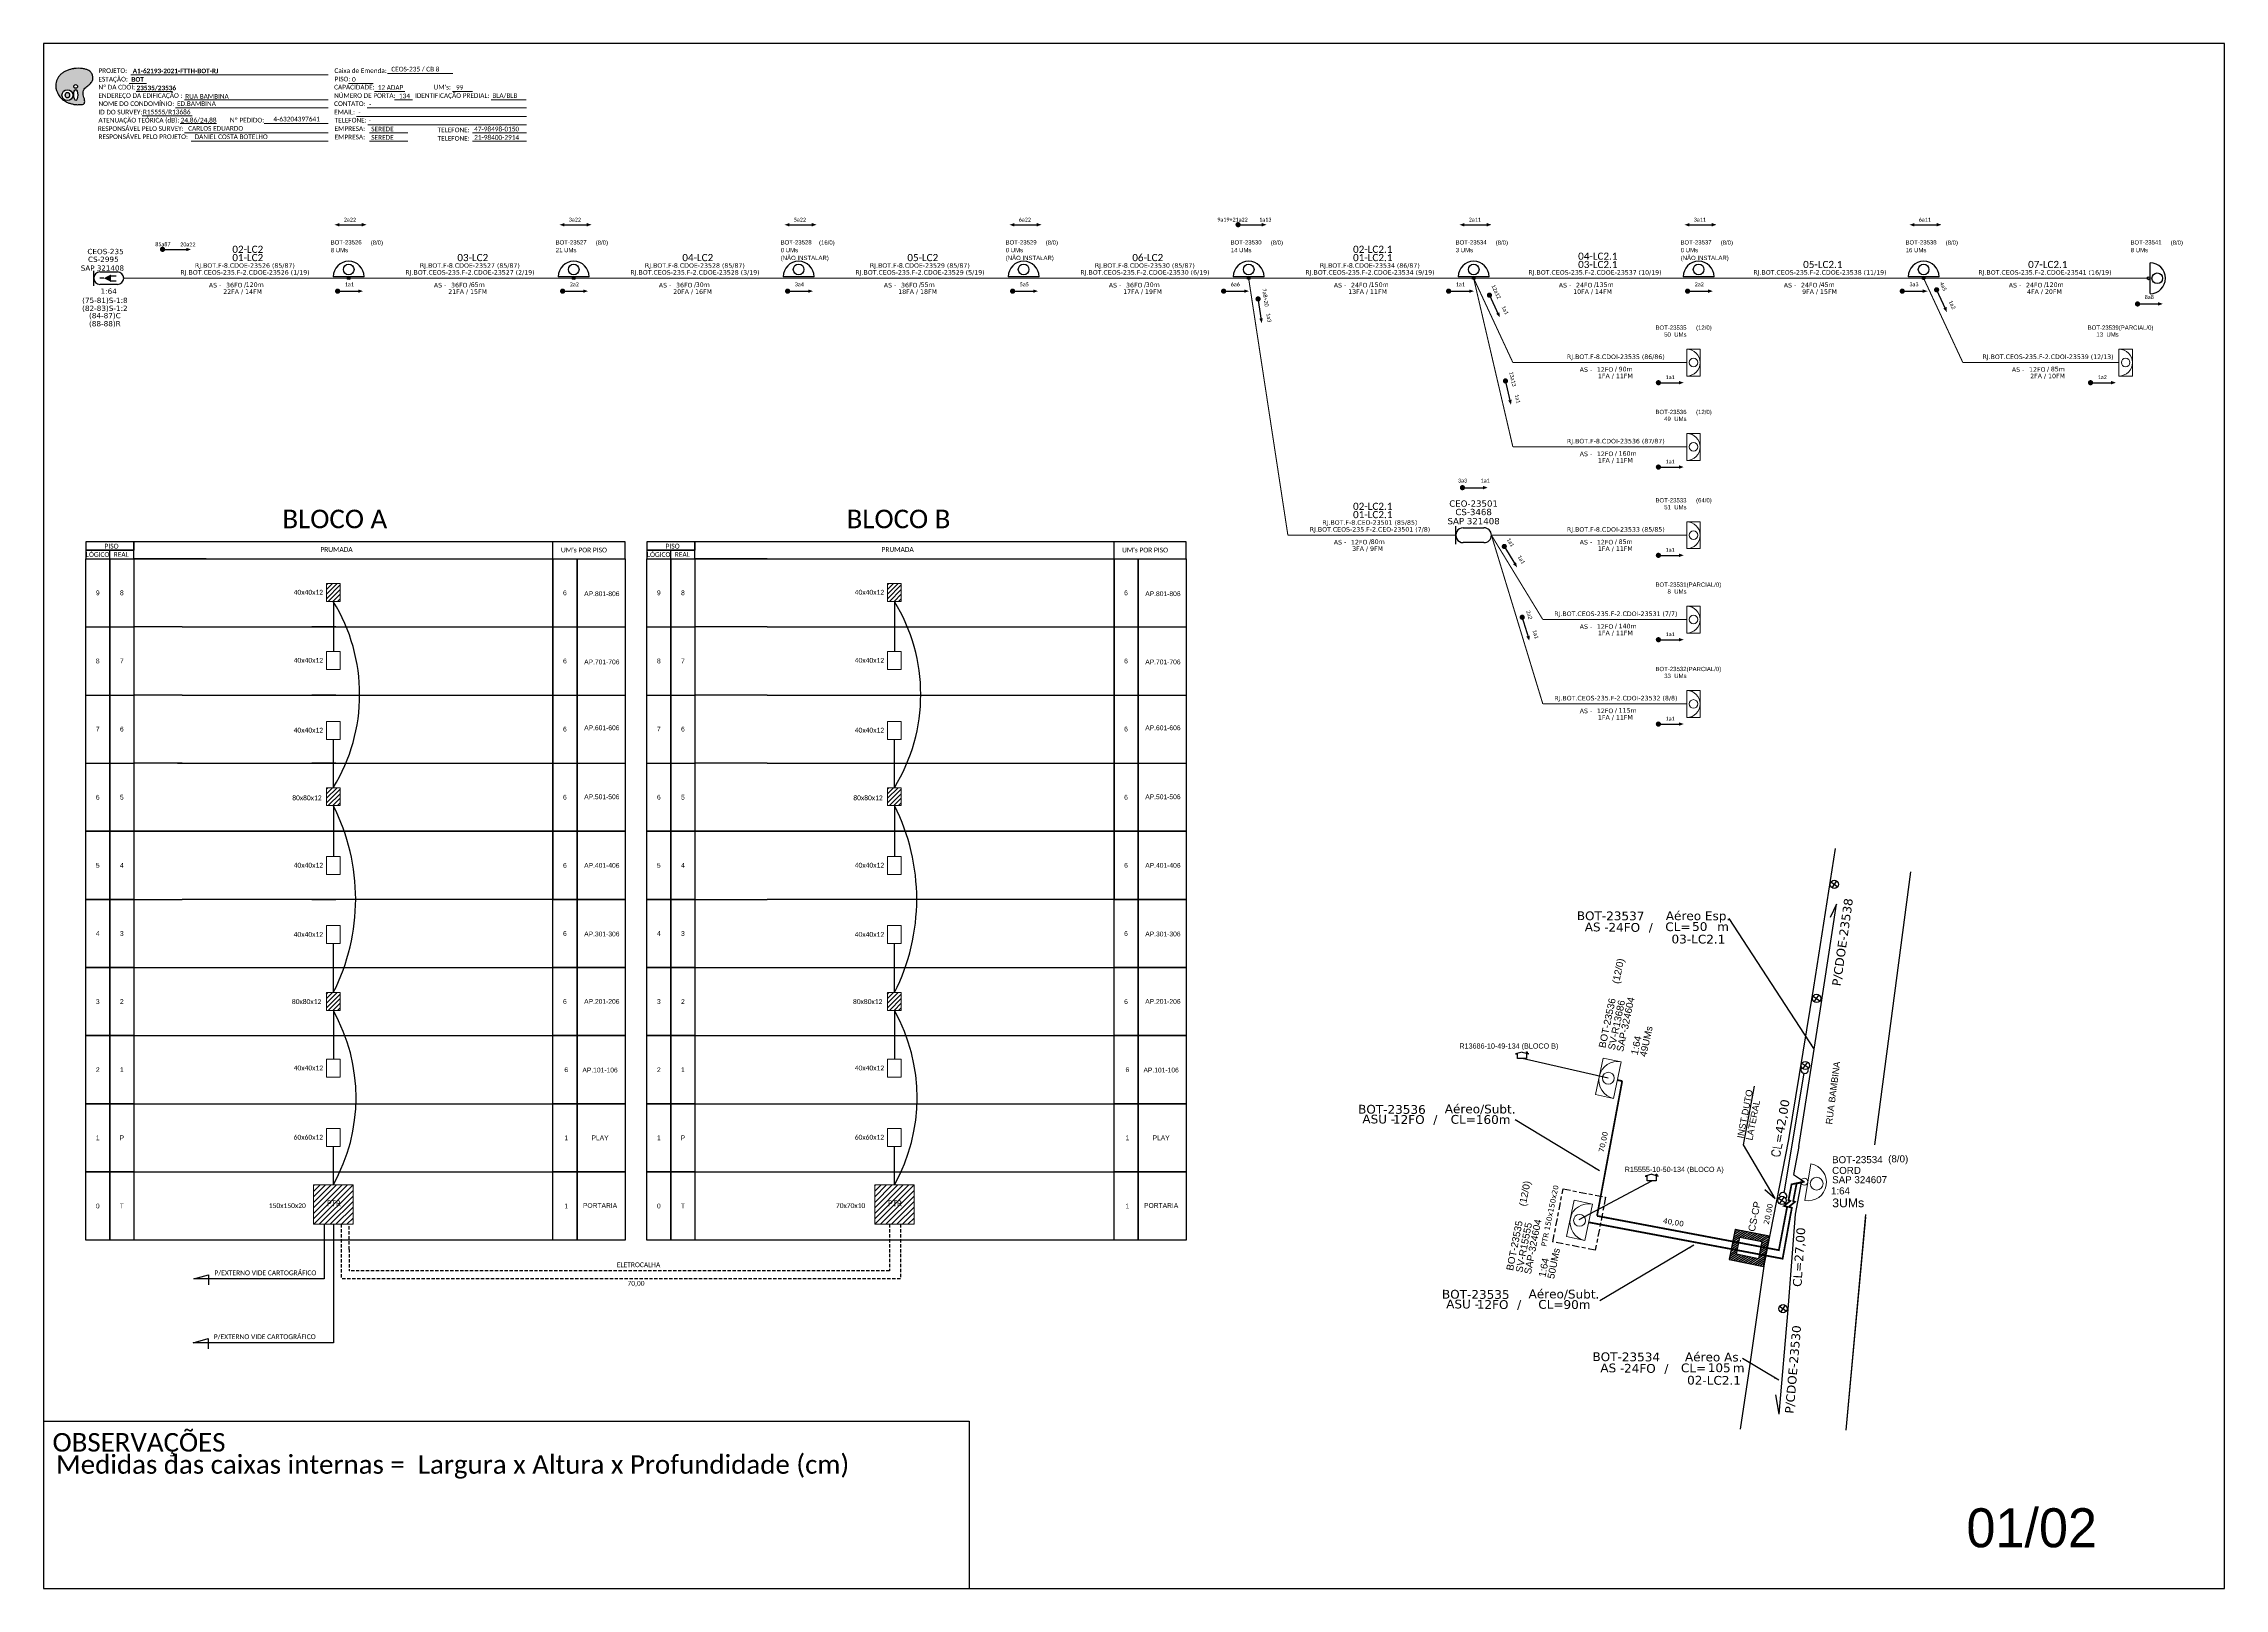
# Model space of a CAD drawing. Extents: x 4313 to 28038, y -9425 to 4777.
# Drawn here: x 18889 to 19727, y -7454 to -6860 of the extents above; entities that cross this region are included whole.
import ezdxf
from ezdxf.enums import TextEntityAlignment as Align

# ---------------------------------------------------------------- set-up
doc = ezdxf.new("R2010")
doc.units = ezdxf.units.DM
doc.header["$MEASUREMENT"] = 0
doc.linetypes.add('ARILNSUP', pattern=[6.27, 2.85, -1, 1.42, -1])
doc.linetypes.add('DASHED', pattern=[19.05, 12.7, -6.35])
for name, color, linetype in [('10.1-Caixas Subterrâneas', 5, 'Continuous'), ('20.4-CEOS', 1, 'Continuous'), ('CABO OPTICO EXISTENTE', 5, 'Continuous'), ('CAP a instalar', 1, 'Continuous'), ('CD de instalação futura', 8, 'Continuous'), ('celulas gpon', 7, 'Continuous'), ('label_cabos', 7, 'Continuous'), ('Legenda', 1, 'Continuous'), ('Postes Existentes NA', 1, 'Continuous'), ('QUADRA', 7, 'Continuous'), ('SETA', 7, 'Continuous'), ('Subida Lateral', 5, 'Continuous'), ('surveys', 7, 'Continuous'), ('surveys legendas', 7, 'Continuous')]:
    doc.layers.add(name, color=color, linetype=linetype)
for name, color, linetype, lineweight in [("20.0-LEGENDA DOS CDO'S", 1, 'Continuous', 0), ('20.1-CDO_INTERIOR', 1, 'Continuous', 0), ('20.2-CDO_POSTE', 1, 'Continuous', 5), ('20.6-CORDOALHA_SUPORTE', 7, 'Continuous', 25), ('40.1-ETIQUETAS', 1, 'Continuous', 20), ('Segmento Logradouro Texto', 251, 'Continuous', 0)]:
    doc.layers.add(name, color=color, linetype=linetype, lineweight=lineweight)
doc.layers.add('DROP DE CLIENTE', color=140, linetype='Continuous', plot=False)
doc.layers.add('EXTRA', color=50, linetype='Continuous', plot=False)
doc.styles.add('ARIAL', font='arial.ttf')
doc.styles.add('DIGICADE', font='arial.ttf')
doc.styles.add('ROMANS', font='romans.shx')
doc.styles.add('siredit', font='verdana.ttf')
doc.styles.add('WMF-Calibri0', font='calibri.ttf')
doc.styles.add('WMF-Calibri1', font='calibrib.ttf')
doc.linetypes.add('FENCELINE1', pattern='A,0.25,-0.1,[133,ltypeshp.shx,S=0.1,R=0,X=-0.1,Y=0],-0.1,1', length=1.45)
doc.dimstyles.new('CC', dxfattribs={"dimtxt": 1, "dimasz": 2, "dimexe": 0.18, "dimexo": 0.0625, "dimgap": 0.09, "dimtad": 0, "dimdec": 0, "dimrnd": 1, "dimzin": 0, "dimdsep": 46, "dimtxsty": 'siredit', "dimblk": 'NONE', "dimcen": 0, "dimse1": 1, "dimse2": 1, "dimsd1": 1, "dimsd2": 1, "dimclrt": 7, "dimadec": 0, "dimazin": 0, "dimtfac": 1, "dimtdec": 0, "dimtofl": 0, "dimtmove": 0, "dimatfit": 3, "dimfxl": 0, "dimtolj": 1, "dimtzin": 0, "dimarcsym": 0})

# ---------------------------------------------------------------- blocks, each defined once
blk = doc.blocks.new('*U163')
at = {"color": 10}
for points in [[(41172, 12883), (40951, 13058)], [(40974, 12860), (41149, 13081)]]:
    blk.add_lwpolyline(points, dxfattribs=at)
blk.add_circle((41062, 12971), 141, dxfattribs=at)
blk = doc.blocks.new('*U33')
at = {"color": 0}
blk.add_line((2.14, -0.58), (-2.1, -0.68), dxfattribs=at)
for centre, radius in [((0, 0.38), 0.733), ((0.03, -1.03), 0.393)]:
    blk.add_circle(centre, radius, dxfattribs=at)
blk.add_arc((0.02, -0.63), 2.12, 1.3782, 181.3782, dxfattribs=at)
blk = doc.blocks.new('*X32')
at = {"color": 0, "linetype": 'Continuous'}
for p, q in [((-1.25, 0.34099), (-0.49099, 1.1)), ((-1.25, 0.517767), (-0.667767, 1.1)), ((-1.25, 0.694544), (-0.844544, 1.1)), ((-1.25, 0.87132), (-1.02132, 1.1)), ((-1.25, 1.048097), (-1.198097, 1.1)), ((-1.25, 0.164214), (-0.8035, 0.610714)), ((-1.25, -0.012563), (-0.8035, 0.433937)), ((-1.25, -0.18934), (-0.8035, 0.25716)), ((-1.25, -0.366117), (-0.8035, 0.080383)), ((-0.789214, 0.625), (-0.314214, 1.1)), ((-0.612437, 0.625), (-0.137437, 1.1)), ((-0.43566, 0.625), (0.03934, 1.1)), ((-0.258883, 0.625), (0.216117, 1.1)), ((-0.082107, 0.625), (0.392893, 1.1)), ((0.09467, 0.625), (0.56967, 1.1)), ((0.271447, 0.625), (0.746447, 1.1)), ((0.448223, 0.625), (0.923223, 1.1)), ((0.625, 0.625), (1.1, 1.1)), ((0.801777, 0.625), (1.25, 1.073223)), ((0.8035, 0.449947), (1.25, 0.896447)), ((0.8035, 0.27317), (1.25, 0.71967)), ((0.8035, 0.096393), (1.25, 0.542893)), ((0.8035, -0.080383), (1.25, 0.366117)), ((0.8035, -0.25716), (1.25, 0.18934)), ((0.8035, -0.433937), (1.25, 0.012563)), ((-1.25, -0.542893), (-0.8035, -0.096393)), ((-1.25, -0.71967), (-0.8035, -0.27317)), ((-1.25, -0.896447), (-0.8035, -0.449947)), ((-1.25, -1.073223), (-0.801777, -0.625)), ((-1.1, -1.1), (-0.625, -0.625)), ((-0.923223, -1.1), (-0.448223, -0.625)), ((-0.746447, -1.1), (-0.271447, -0.625)), ((-0.56967, -1.1), (-0.09467, -0.625)), ((-0.392893, -1.1), (0.082107, -0.625)), ((-0.216117, -1.1), (0.258883, -0.625)), ((-0.03934, -1.1), (0.43566, -0.625)), ((0.137437, -1.1), (0.612437, -0.625)), ((0.314214, -1.1), (0.789214, -0.625)), ((0.49099, -1.1), (1.25, -0.34099)), ((0.667767, -1.1), (1.25, -0.517767)), ((0.8035, -0.610714), (1.25, -0.164214)), ((0.844544, -1.1), (1.25, -0.694544)), ((1.02132, -1.1), (1.25, -0.87132)), ((1.198097, -1.1), (1.25, -1.048097))]:
    blk.add_line(p, q, dxfattribs=at)
blk = doc.blocks.new('MANHOLE_MQ')
at = {"color": 0, "linetype": 'Continuous'}
for p, q in [((0.00000623, 0.00000569), (-0.00000627, 0.00000569)), ((-0.00000627, 0.00000569), (-0.00000627, -0.00000531)), ((-0.00000404, 0.00000331), (0.00000399, 0.00000331)), ((-0.00000404, -0.00000294), (-0.00000404, 0.00000331)), ((0.00000399, 0.00000331), (0.00000399, -0.00000294)), ((0.00000623, -0.00000531), (0.00000623, 0.00000569)), ((-0.00000627, -0.00000531), (0.00000623, -0.00000531)), ((0.00000399, -0.00000294), (-0.00000404, -0.00000294)), ((0.00000399, -0.00000294), (0.00000399, -0.00000294))]:
    blk.add_line(p, q, dxfattribs=at)
at = {"color": 0, "linetype": 'Continuous', "xscale": 5e-06, "yscale": 5e-06, "zscale": 1e-05}
blk.add_blockref('*X32', (-0.00000002, 0.00000019), dxfattribs=at)
blk = doc.blocks.new('Inst CB AS CFOA-SM-AS-80-TS-24')
at = {"layer": 'label_cabos', "color": 0, "style": 'siredit'}
for tag, flags, p in [('ID_ATIVIDADE', 3, (1.31, 2.67)), ('FATOR', 1, (11.56, 2.55))]:
    blk.add_attdef(tag, text='', height=1, rotation=359.69, dxfattribs=dict(at, flags=flags)).set_placement(p, align=Align.MIDDLE_CENTER)
for tag, p in [('TIPO_CABO', (1.76, 0)), ('DESTINO_CABO', (3.13, 1.26)), ('CABO', (4.69, -0.05)), ('/', (7.71, -0.05)), ('LANCE', (10.81, 0)), ('TIPO_CABO', (13.11, 1.24)), ('UND', (15.96, 0)), ('FID', (13.15, -1.41))]:
    blk.add_attdef(tag, text='', height=1, rotation=359.69, dxfattribs=at).set_placement(p, align=Align.MIDDLE_CENTER)
blk.add_attdef('QTDE', (12.43, -0.47), '', height=1, rotation=359.69, dxfattribs=at)
blk = doc.blocks.new('_None')
blk = doc.blocks.new('Inst CB ESP CFOA-SM-AS-80-TS-24')
at = {"layer": 'label_cabos', "color": 0, "style": 'siredit'}
for tag, flags, p in [('ID_ATIVIDADE', 3, (1.31, 2.67)), ('FATOR', 1, (11.56, 2.55))]:
    blk.add_attdef(tag, text='', height=1, rotation=359.69, dxfattribs=dict(at, flags=flags)).set_placement(p, align=Align.MIDDLE_CENTER)
for tag, p in [('TIPO_CABO', (1.76, 0)), ('DESTINO_CABO', (3.13, 1.26)), ('CABO', (4.69, -0.05)), ('/', (7.71, -0.05)), ('LANCE', (10.81, 0)), ('TIPO_CABO', (13.11, 1.24)), ('UND', (15.96, 0)), ('FID', (13.15, -1.41))]:
    blk.add_attdef(tag, text='', height=1, rotation=359.69, dxfattribs=at).set_placement(p, align=Align.MIDDLE_CENTER)
blk.add_attdef('QTDE', (12.43, -0.47), '', height=1, rotation=359.69, dxfattribs=at)
blk = doc.blocks.new('LEGENDA DOS CABOS')
at = {"layer": 'EXTRA', "style": 'siredit'}
for tag, p in [('ID', (4.6, 0.97)), ('XX', (9.03, 0.97))]:
    blk.add_attdef(tag, text='', height=0.48, rotation=359.69, dxfattribs=at).set_placement(p, align=Align.MIDDLE_CENTER)
at = {"layer": 'Legenda', "color": 7, "style": 'siredit'}
for tag, p in [('TIPO_CABO', (1.31, 0)), ('CABO', (4.69, -0.05)), ('/', (6.81, -0.05)), ('METROS', (10.03, -0.05))]:
    blk.add_attdef(tag, text='', height=0.8, rotation=359.69, dxfattribs=at).set_placement(p, align=Align.MIDDLE_CENTER)
blk = doc.blocks.new('ETIQUETA_RS5F')
at = {"layer": '40.1-ETIQUETAS', "color": 0, "style": 'siredit'}
blk.add_text('/', height=1.5, dxfattribs=at).set_placement((1.55, -1.95), align=Align.MIDDLE_RIGHT)
for tag, p in [('ETIQUETA_R_SECUNDARIA', (1.18, 2.1)), ('ETIQUETA_R_PRIMARIA', (1.18, 4.1)), ('F_ATIVAS/F_MORTAS', (1.11, -4.24))]:
    blk.add_attdef(tag, text='', height=1.5, dxfattribs=at).set_placement(p, align=Align.MIDDLE_CENTER)
for tag, p in [('TIPO_CABO', (-6.62, -2.12)), ('CAP_CABO', (0.37, -2.09))]:
    blk.add_attdef(tag, text='', height=1.5, dxfattribs=at).set_placement(p, align=Align.MIDDLE_RIGHT)
for tag, p in [('FUSÃO_1', (0.82, -8.39)), ('FUSÃO_2', (0.82, -10.6)), ('FUSÃO_3', (0.82, -12.93)), ('FUSÃO_4', (0.82, -15.14)), ('FUSÃO_5', (0.82, -17.16))]:
    blk.add_attdef(tag, text='', height=1.5, dxfattribs=at).set_placement(p, align=Align.CENTER)
blk.add_attdef('METROS', text='', height=1.5, dxfattribs=at).set_placement((2.11, -1.95), align=Align.MIDDLE_LEFT)
blk = doc.blocks.new('CDOE-TEXTO PADRÃO')
at = {"layer": "20.0-LEGENDA DOS CDO'S", "color": 0, "style": 'ARIAL'}
for tag, p in [('CDO_N', (0.49, 7.39)), ('SAP', (0.51, 1.67)), ('CORDOALHA', (0.5, 4.33)), ('SPLITER_1', (0.59, -0.91)), ('(XX-XX_F)S', (0.54, -8.29)), ('SPLITER_2', (0.6, -3.55)), ('(XX-XX_L)S', (0.55, -10.83)), ('UMS', (0.55, -13.15))]:
    blk.add_attdef(tag, p, '', height=1.7, rotation=0.11799, dxfattribs=at)
blk.add_attdef('FIBRAS_UTILIZADAS', text='', height=1.7, rotation=0.11799, dxfattribs=at).set_placement((19.77, 7.43), align=Align.CENTER)
blk = doc.blocks.new('CDOE POSTE_')
at = {"color": 0}
blk.add_line((12.9, -5.5), (-2.4, -5.5), dxfattribs=at)
for centre, radius in [((5.3, -1.9), 2.64), ((5.3, -6.2), 0.708)]:
    blk.add_circle(centre, radius, dxfattribs=at)
blk.add_arc((5.3, -5.5), 7.65, 0, 180, dxfattribs=at)
blk = doc.blocks.new('CDOI_INT')
at = {"layer": '20.1-CDO_INTERIOR', "color": 0, "lineweight": 18}
blk.add_lwpolyline([(4.25, -4.25), (4.25, 4.25), (0, 4.25), (0, -4.25)], close=True, dxfattribs=at)
blk.add_circle((2.12, 0), 1.36, dxfattribs=at)
blk.add_arc((0, 0), 4.25, 270, 90, dxfattribs=at)
at = {"layer": "20.0-LEGENDA DOS CDO'S", "color": 0, "style": 'ARIAL'}
for tag, p in [('SAP', (-0.08, 6.23)), ('CDO_N', (-0.08, 10.38)), ('SURVEY', (-0.08, 8.2)), ('SPLITER_1', (21.18, 10.38)), ('SPLITER_2', (21.19, 8.68)), ('1:XX', (5.94, -2.22)), ('UMS', (5.94, -4.24))]:
    blk.add_attdef(tag, p, '', height=1.36, dxfattribs=at)
blk.add_attdef('FIBRAS_UTILIZADAS', text='', height=1.36, dxfattribs=at).set_placement((15.34, 10.38), align=Align.CENTER)
blk = doc.blocks.new('CEOS_UN_SC')
at = {"layer": '20.4-CEOS', "color": 0}
for p, q in [((-9.11, 2.39), (-2.39, 2.39)), ((-2.39, -2.39), (-9.11, -2.39))]:
    blk.add_line(p, q, dxfattribs=at)
for points in [[(-11.5, -2.89), (-11.5, 2.89)], [(-7.6, 0), (-9.22, 0)], [(-4.96, 0.95), (-2.92, 0.95)], [(-4.96, -1.04), (-2.92, -1.04)]]:
    blk.add_lwpolyline(points, dxfattribs=at)
blk.add_lwpolyline([(-7.6, 0, 0, 2.95, 0), (-4.83, 0, 2.95, 2.95, 0)], format="xyseb", dxfattribs=at)
for centre, start, end in [((-9.11, 0), 90, 270), ((-2.39, 0), 270, 90)]:
    blk.add_arc(centre, 2.39, start, end, dxfattribs=at)
at = {"layer": '20.4-CEOS', "color": 7, "style": 'siredit'}
for tag, height, p in [('NOME?', 2.03, (-5.75, 10.27)), ('TIPO?', 2, (-8.17, 3.89)), ('LOCAL?', 2.03, (-5.75, 7.27))]:
    blk.add_attdef(tag, text='', height=height, dxfattribs=at).set_placement(p, align=Align.MIDDLE_CENTER)
for tag, p in [('RACIO_SPLITAGEM', (-5.75, -3.97)), ('FIBRAS_RESERVA', (-5.75, -7.51))]:
    blk.add_attdef(tag, text='', height=2.03, dxfattribs=at).set_placement(p, align=Align.TOP_CENTER)
blk = doc.blocks.new('OI')
h = blk.add_hatch(color=40)
edge = h.paths.add_edge_path()
edge.add_spline(control_points=[(4.35, -0.67), (3.92, -0.99), (3.26, -1.5), (2.81, -2.59), (2.9, -3.5), (3.06, -4.27), (3.31, -4.85), (3.37, -5.39), (3.4, -5.88), (3.2, -6.4), (2.54, -6.61), (1.65, -6.63), (0.55, -6.67), (-0.56, -6.42), (-1.61, -6.14), (-2.77, -5.61), (-3.92, -4.77), (-4.89, -3.7), (-5.34, -2.65), (-5.6, -1.94), (-5.85, -0.96), (-5.71, 0.47), (-5.1, 2.02), (-4.14, 3.02), (-3.3, 3.61), (-2.37, 4.16), (-1.36, 4.44), (-0.56, 4.7), (0.79, 4.85), (2.24, 4.97), (3.79, 4.57), (4.67, 4.21), (5.44, 3.65), (5.76, 2.99), (6.03, 2.21), (6.01, 1.46), (5.72, 0.64), (5.31, 0.08), (4.88, -0.38), (4.51, -0.55), (4.35, -0.67)], knot_values=[0, 0, 0, 0, 1.60434, 2.417191, 3.427595, 4.282808, 4.776746, 5.304182, 5.888771, 6.258406, 6.858137, 7.79129, 8.986195, 10.124242, 11.187857, 12.242908, 13.953784, 15.414161, 16.515391, 17.349188, 17.675853, 19.552021, 21.515531, 22.568638, 23.63245, 24.621084, 25.782718, 26.745347, 27.142653, 29.870543, 31.004649, 31.921532, 32.709589, 33.801391, 34.042471, 35.192333, 35.971461, 36.628871, 37.254359, 37.836911, 37.836911, 37.836911, 37.836911], degree=3, periodic=0)
h.paths.add_polyline_path([(1.13, -0.87, -1), (-0.04, -0.87, -1)], flags=16)
edge = h.paths.add_edge_path(flags=16)
edge.add_ellipse((0.56, -3.59), major_axis=(-0.02, 1.71), ratio=0.361305, start_angle=0, end_angle=360)
h.paths.add_polyline_path([(-0.36, -3.62, -1), (-3.8, -3.62, -1)], flags=16)
edge = h.paths.add_edge_path(flags=0)
edge.add_ellipse((-2.08, -3.62), major_axis=(0, 0.885), ratio=0.758294, start_angle=0, end_angle=360)
at = {"color": 40}
for centre, radius in [((-2.08, -3.62), 1.72), ((0.54, -0.87), 0.587)]:
    blk.add_circle(centre, radius, dxfattribs=at)
blk.add_ellipse((-2.08, -3.62), major_axis=(0, 0.885), ratio=0.758294, start_param=-3.141592653589792, end_param=3.141592653589792, dxfattribs=at)
blk.add_ellipse((0.56, -3.59), major_axis=(-0.02, 1.71), ratio=0.361305, dxfattribs=at)
at = {"color": 40, "start_tangent": (-0.800898, -0.598801), "end_tangent": (-0.800898, -0.598801)}
blk.add_spline([(4.35, -0.67), (3.2, -1.78), (2.9, -2.54), (2.92, -3.55), (3.12, -4.38), (3.28, -4.85), (3.37, -5.37), (3.35, -5.95), (3.2, -6.29), (2.66, -6.55), (1.73, -6.63), (0.54, -6.62), (-0.58, -6.41), (-1.6, -6.11), (-2.56, -5.67), (-3.95, -4.67), (-4.89, -3.56), (-5.37, -2.56), (-5.64, -1.78), (-5.72, -1.46), (-5.63, 0.42), (-4.84, 2.22), (-4.13, 2.99), (-3.27, 3.62), (-2.4, 4.09), (-1.3, 4.47), (-0.37, 4.72), (0.02, 4.77), (2.75, 4.8), (3.85, 4.53), (4.69, 4.16), (5.31, 3.68), (5.85, 2.73), (5.93, 2.5), (5.94, 1.35), (5.67, 0.62), (5.29, 0.08), (4.84, -0.36), (4.35, -0.67)], degree=3, dxfattribs=at)
blk = doc.blocks.new('SURVEY_SURVEY')
for p, q in [((0, 0.0000127), (-0.0000126, 0.000009)), ((-0.0000126, 0.000009), (-0.0000086, 0.000009)), ((-0.0000086, 0), (-0.0000086, 0.000009)), ((0.0000086, 0), (-0.0000086, 0)), ((0, 0.0000127), (0.0000126, 0.000009)), ((0.0000084, 0.0000132), (0.0000098, 0.0000132)), ((0.0000084, 0.0000103), (0.0000084, 0.0000132)), ((0.0000126, 0.000009), (0.0000086, 0.000009)), ((0.0000086, 0.000009), (0.0000086, 0)), ((0.0000098, 0.0000132), (0.0000098, 0.0000099))]:
    blk.add_line(p, q)

msp = doc.modelspace()

# ---------------------------------------------------------------- hatches: boundary and pattern name
h = msp.add_hatch()
h.set_pattern_fill('ANSI31', color=1, scale=10)
h.set_pattern_definition([(45, (6810.155, -8850.7308), (-0.88388348, 0.88388348), [])])
h.paths.add_polyline_path([(19002.98, -7067.74), (18997.68, -7067.74), (18997.68, -7074.63), (19002.98, -7074.63)])
h = msp.add_hatch()
h.set_pattern_fill('ANSI31', color=1, scale=10)
h.set_pattern_definition([(45, (7025.9102, -8850.7308), (-0.88388348, 0.88388348), [])])
h.paths.add_polyline_path([(19218.73, -7067.74), (19213.43, -7067.74), (19213.43, -7074.63), (19218.73, -7074.63)])
h = msp.add_hatch()
h.set_pattern_fill('ANSI31', color=1, scale=10)
h.set_pattern_definition([(45, (6810.155, -8929.2447), (-0.88388348, 0.88388348), [])])
h.paths.add_polyline_path([(19002.98, -7146.25), (18997.68, -7146.25), (18997.68, -7153.15), (19002.98, -7153.15)])
h = msp.add_hatch()
h.set_pattern_fill('ANSI31', color=1, scale=10)
h.set_pattern_definition([(45, (7025.9102, -8929.2447), (-0.88388348, 0.88388348), [])])
h.paths.add_polyline_path([(19218.73, -7146.25), (19213.43, -7146.25), (19213.43, -7153.15), (19218.73, -7153.15)])
h = msp.add_hatch()
h.set_pattern_fill('ANSI31', color=1, scale=10)
h.set_pattern_definition([(45, (6810.155, -9008.0478), (-0.88388348, 0.88388348), [])])
h.paths.add_polyline_path([(19002.98, -7225.05), (18997.68, -7225.05), (18997.68, -7231.95), (19002.98, -7231.95)])
h = msp.add_hatch()
h.set_pattern_fill('ANSI31', color=1, scale=10)
h.set_pattern_definition([(45, (7025.9102, -9008.0478), (-0.88388348, 0.88388348), [])])
h.paths.add_polyline_path([(19218.73, -7225.05), (19213.43, -7225.05), (19213.43, -7231.95), (19218.73, -7231.95)])
h = msp.add_hatch()
h.set_pattern_fill('ANSI31', color=1, scale=12, style=0)
h.set_pattern_definition([(45, (18259.1539, -7776.251), (-1.0606602, 1.0606602), [])])
h.paths.add_polyline_path([(19007.91, -7298.99), (18992.74, -7298.99), (18992.74, -7314.13), (19007.91, -7314.13)])
h.paths.add_polyline_path([(18997.46, -7308.04), (19003.98, -7308.04), (19003.98, -7304.09), (18997.46, -7304.09)], flags=9)
h = msp.add_hatch()
h.set_pattern_fill('ANSI31', color=1, scale=12, style=0)
h.set_pattern_definition([(45, (18474.909, -7776.251), (-1.0606602, 1.0606602), [])])
h.paths.add_polyline_path([(19223.67, -7298.99), (19208.5, -7298.99), (19208.5, -7314.13), (19223.67, -7314.13)])
h.paths.add_polyline_path([(19213.22, -7308.04), (19219.73, -7308.04), (19219.73, -7304.09), (19213.22, -7304.09)], flags=9)

# ---------------------------------------------------------------- linework, layer by layer
at = {"color": 8}
for p, q in [((19185.2, -6949.79), (19173.3, -6949.79)), ((19271.71, -6949.79), (19259.82, -6949.79)), ((19531.26, -6949.79), (19519.36, -6949.79))]:
    msp.add_line(p, q, dxfattribs=at)
at = {"color": 0}
for p, q in [((18905.12, -7058.24), (18914.37, -7058.24)), ((18905.12, -7084.43), (18905.12, -7058.24)), ((18905.12, -7058.24), (18914.37, -7058.24)), ((18914.37, -7058.24), (18914.37, -7084.43)), ((18914.37, -7058.24), (18923.63, -7058.24)), ((18914.37, -7084.43), (18914.37, -7058.24)), ((18914.37, -7058.24), (18923.63, -7058.24)), ((18923.63, -7058.24), (18923.63, -7084.43)), ((18942.15, -7058.24), (18923.63, -7058.24)), ((18923.63, -7058.24), (18923.63, -7084.43)), ((18942.15, -7058.24), (18923.63, -7058.24)), ((18951.41, -7058.24), (18942.15, -7058.24)), ((18951.41, -7058.24), (18942.15, -7058.24)), ((18951.41, -7058.24), (19084.79, -7058.24)), ((18951.41, -7058.24), (19084.79, -7058.24)), ((19084.79, -7058.24), (19084.79, -7084.43)), ((19084.79, -7058.24), (19094.05, -7058.24)), ((19084.79, -7084.43), (19084.79, -7058.24)), ((19084.79, -7058.24), (19094.05, -7058.24)), ((19094.05, -7058.24), (19112.57, -7058.24)), ((19094.05, -7084.43), (19094.05, -7058.24)), ((19094.05, -7058.24), (19094.05, -7084.43)), ((19094.05, -7058.24), (19112.57, -7058.24)), ((19112.57, -7058.24), (19112.57, -7084.43)), ((19120.87, -7058.24), (19130.13, -7058.24)), ((19120.87, -7084.43), (19120.87, -7058.24)), ((19120.87, -7058.24), (19130.13, -7058.24)), ((19130.13, -7058.24), (19130.13, -7084.43)), ((19130.13, -7058.24), (19139.39, -7058.24)), ((19130.13, -7084.43), (19130.13, -7058.24)), ((19130.13, -7058.24), (19139.39, -7058.24)), ((19139.39, -7058.24), (19139.39, -7084.43)), ((19157.9, -7058.24), (19139.39, -7058.24)), ((19139.39, -7058.24), (19139.39, -7084.43)), ((19157.9, -7058.24), (19139.39, -7058.24)), ((19167.16, -7058.24), (19157.9, -7058.24)), ((19167.16, -7058.24), (19157.9, -7058.24)), ((19167.16, -7058.24), (19300.55, -7058.24)), ((19167.16, -7058.24), (19300.55, -7058.24)), ((19300.55, -7058.24), (19300.55, -7084.43)), ((19300.55, -7058.24), (19309.81, -7058.24)), ((19300.55, -7084.43), (19300.55, -7058.24)), ((19300.55, -7058.24), (19309.81, -7058.24)), ((19309.81, -7058.24), (19328.32, -7058.24)), ((19309.81, -7084.43), (19309.81, -7058.24)), ((19309.81, -7058.24), (19309.81, -7084.43)), ((19309.81, -7058.24), (19328.32, -7058.24)), ((19328.32, -7058.24), (19328.32, -7084.43)), ((18905.12, -7084.43), (18914.37, -7084.43)), ((18905.12, -7110.63), (18905.12, -7084.43)), ((18914.37, -7084.43), (18914.37, -7110.63)), ((18914.37, -7084.43), (18923.63, -7084.43)), ((18914.37, -7110.63), (18914.37, -7084.43)), ((18923.63, -7084.43), (18923.63, -7110.63)), ((18942.15, -7084.43), (18923.63, -7084.43)), ((18923.63, -7084.43), (18923.63, -7110.63)), ((18942.15, -7084.43), (19084.79, -7084.43)), ((19001.3, -7084.43), (18992.05, -7084.43)), ((19084.79, -7084.43), (19084.79, -7110.63)), ((19084.79, -7084.43), (19094.05, -7084.43)), ((19084.79, -7110.63), (19084.79, -7084.43)), ((19094.05, -7084.43), (19112.57, -7084.43)), ((19094.05, -7110.63), (19094.05, -7084.43)), ((19094.05, -7084.43), (19094.05, -7110.63)), ((19112.57, -7084.43), (19112.57, -7112.11)), ((19120.87, -7084.43), (19130.13, -7084.43)), ((19120.87, -7110.63), (19120.87, -7084.43)), ((19130.13, -7084.43), (19130.13, -7110.63)), ((19130.13, -7084.43), (19139.39, -7084.43)), ((19130.13, -7110.63), (19130.13, -7084.43)), ((19139.39, -7084.43), (19139.39, -7110.63)), ((19157.9, -7084.43), (19139.39, -7084.43)), ((19139.39, -7084.43), (19139.39, -7110.63)), ((19167.16, -7084.43), (19157.9, -7084.43)), ((19167.16, -7084.43), (19300.55, -7084.43)), ((19300.55, -7084.43), (19300.55, -7110.63)), ((19300.55, -7084.43), (19309.81, -7084.43)), ((19300.55, -7110.63), (19300.55, -7084.43)), ((19309.81, -7084.43), (19328.32, -7084.43)), ((19309.81, -7110.63), (19309.81, -7084.43)), ((19309.81, -7084.43), (19309.81, -7110.63)), ((19328.32, -7084.43), (19328.32, -7112.11)), ((18905.12, -7110.63), (18914.37, -7110.63)), ((18905.12, -7136.82), (18905.12, -7110.63)), ((18914.37, -7110.63), (18914.37, -7136.82)), ((18914.37, -7110.63), (18923.63, -7110.63)), ((18914.37, -7136.82), (18914.37, -7110.63)), ((18923.63, -7110.63), (18923.63, -7136.82)), ((18942.15, -7110.63), (18923.63, -7110.63)), ((18923.63, -7110.63), (18923.63, -7136.82)), ((18942.15, -7110.63), (19084.79, -7110.63)), ((19001.3, -7110.63), (18992.05, -7110.63)), ((19084.79, -7110.63), (19084.79, -7136.82)), ((19084.79, -7110.63), (19094.05, -7110.63)), ((19084.79, -7136.82), (19084.79, -7110.63)), ((19094.05, -7110.63), (19112.57, -7110.63)), ((19094.05, -7136.82), (19094.05, -7110.63)), ((19094.05, -7110.63), (19094.05, -7136.82)), ((19120.87, -7110.63), (19130.13, -7110.63)), ((19120.87, -7136.82), (19120.87, -7110.63)), ((19130.13, -7110.63), (19130.13, -7136.82)), ((19130.13, -7110.63), (19139.39, -7110.63)), ((19130.13, -7136.82), (19130.13, -7110.63)), ((19139.39, -7110.63), (19139.39, -7136.82)), ((19157.9, -7110.63), (19139.39, -7110.63)), ((19139.39, -7110.63), (19139.39, -7136.82)), ((19167.16, -7110.63), (19157.9, -7110.63)), ((19167.16, -7110.63), (19300.55, -7110.63)), ((19300.55, -7110.63), (19300.55, -7136.82)), ((19300.55, -7110.63), (19309.81, -7110.63)), ((19300.55, -7136.82), (19300.55, -7110.63)), ((19309.81, -7110.63), (19328.32, -7110.63)), ((19309.81, -7136.82), (19309.81, -7110.63)), ((19309.81, -7110.63), (19309.81, -7136.82)), ((19112.57, -7112.11), (19112.57, -7138.31)), ((19328.32, -7112.11), (19328.32, -7138.31)), ((18905.12, -7136.82), (18914.37, -7136.82)), ((18905.12, -7163.02), (18905.12, -7136.82)), ((18914.37, -7136.82), (18914.37, -7163.02)), ((18914.37, -7136.82), (18923.63, -7136.82)), ((18914.37, -7163.02), (18914.37, -7136.82)), ((18923.63, -7136.82), (18923.63, -7163.02)), ((18942.15, -7136.82), (18923.63, -7136.82)), ((18923.63, -7136.82), (18923.63, -7163.02)), ((18940.4, -7136.82), (19084.79, -7136.82)), ((19001.3, -7136.82), (18992.05, -7136.82)), ((19084.79, -7136.82), (19084.79, -7163.02)), ((19084.79, -7136.82), (19094.05, -7136.82)), ((19084.79, -7163.02), (19084.79, -7136.82)), ((19094.05, -7136.82), (19112.57, -7136.82)), ((19094.05, -7163.02), (19094.05, -7136.82)), ((19094.05, -7136.82), (19094.05, -7163.02)), ((19112.57, -7138.31), (19112.57, -7164.5)), ((19120.87, -7136.82), (19130.13, -7136.82)), ((19120.87, -7163.02), (19120.87, -7136.82)), ((19130.13, -7136.82), (19130.13, -7163.02)), ((19130.13, -7136.82), (19139.39, -7136.82)), ((19130.13, -7163.02), (19130.13, -7136.82)), ((19139.39, -7136.82), (19139.39, -7163.02)), ((19157.9, -7136.82), (19139.39, -7136.82)), ((19139.39, -7136.82), (19139.39, -7163.02)), ((19167.16, -7136.82), (19157.9, -7136.82)), ((19167.16, -7136.82), (19300.55, -7136.82)), ((19300.55, -7136.82), (19300.55, -7163.02)), ((19300.55, -7136.82), (19309.81, -7136.82)), ((19300.55, -7163.02), (19300.55, -7136.82)), ((19309.81, -7136.82), (19328.32, -7136.82)), ((19309.81, -7163.02), (19309.81, -7136.82)), ((19309.81, -7136.82), (19309.81, -7163.02)), ((19328.32, -7138.31), (19328.32, -7164.5)), ((18905.12, -7163.02), (18914.37, -7163.02)), ((18905.12, -7189.21), (18905.12, -7163.02)), ((18914.37, -7163.02), (18905.12, -7163.02)), ((18914.37, -7163.02), (18914.37, -7189.21)), ((18914.37, -7163.02), (18923.63, -7163.02)), ((18914.37, -7189.21), (18914.37, -7163.02)), ((18923.63, -7163.02), (18914.37, -7163.02)), ((18923.63, -7163.02), (18923.63, -7189.21)), ((18942.15, -7163.02), (18923.63, -7163.02)), ((18923.63, -7163.02), (18923.63, -7189.21)), ((18923.63, -7163.02), (18942.15, -7163.02)), ((18942.15, -7163.02), (19084.79, -7163.02)), ((19084.79, -7163.02), (18942.15, -7163.02)), ((19001.3, -7163.02), (18992.05, -7163.02)), ((18992.05, -7163.02), (19001.3, -7163.02)), ((19084.79, -7163.02), (19084.79, -7189.21)), ((19084.79, -7163.02), (19094.05, -7163.02)), ((19084.79, -7189.21), (19084.79, -7163.02)), ((19094.05, -7163.02), (19084.79, -7163.02)), ((19094.05, -7163.02), (19112.57, -7163.02)), ((19094.05, -7189.21), (19094.05, -7163.02)), ((19094.05, -7163.02), (19094.05, -7189.21)), ((19112.57, -7163.02), (19094.05, -7163.02)), ((19112.57, -7164.5), (19112.57, -7190.7)), ((19120.87, -7163.02), (19130.13, -7163.02)), ((19120.87, -7189.21), (19120.87, -7163.02)), ((19130.13, -7163.02), (19120.87, -7163.02)), ((19130.13, -7163.02), (19130.13, -7189.21)), ((19130.13, -7163.02), (19139.39, -7163.02)), ((19130.13, -7189.21), (19130.13, -7163.02)), ((19139.39, -7163.02), (19130.13, -7163.02)), ((19139.39, -7163.02), (19139.39, -7189.21)), ((19157.9, -7163.02), (19139.39, -7163.02)), ((19139.39, -7163.02), (19139.39, -7189.21)), ((19139.39, -7163.02), (19157.9, -7163.02)), ((19167.16, -7163.02), (19157.9, -7163.02)), ((19157.9, -7163.02), (19167.16, -7163.02)), ((19167.16, -7163.02), (19300.55, -7163.02)), ((19300.55, -7163.02), (19167.16, -7163.02)), ((19300.55, -7163.02), (19300.55, -7189.21)), ((19300.55, -7163.02), (19309.81, -7163.02)), ((19300.55, -7189.21), (19300.55, -7163.02)), ((19309.81, -7163.02), (19300.55, -7163.02)), ((19309.81, -7163.02), (19328.32, -7163.02)), ((19309.81, -7189.21), (19309.81, -7163.02)), ((19309.81, -7163.02), (19309.81, -7189.21)), ((19328.32, -7163.02), (19309.81, -7163.02)), ((19328.32, -7164.5), (19328.32, -7190.7)), ((18914.37, -7189.21), (18905.12, -7189.21)), ((18923.63, -7189.21), (18914.37, -7189.21)), ((18923.63, -7189.21), (18942.15, -7189.21)), ((19084.79, -7189.21), (18942.15, -7189.21)), ((18992.05, -7189.21), (19001.3, -7189.21)), ((19094.05, -7189.21), (19084.79, -7189.21)), ((19112.57, -7189.21), (19094.05, -7189.21)), ((19130.13, -7189.21), (19120.87, -7189.21)), ((19139.39, -7189.21), (19130.13, -7189.21)), ((19139.39, -7189.21), (19157.9, -7189.21)), ((19157.9, -7189.21), (19167.16, -7189.21)), ((19300.55, -7189.21), (19167.16, -7189.21)), ((19309.81, -7189.21), (19300.55, -7189.21)), ((19328.32, -7189.21), (19309.81, -7189.21)), ((18923.63, -7293.99), (19084.79, -7293.99)), ((19084.79, -7293.99), (19094.05, -7293.99)), ((19084.79, -7320.19), (19084.79, -7293.99)), ((19094.05, -7293.99), (19112.57, -7293.99)), ((19094.05, -7320.19), (19094.05, -7293.99)), ((19094.05, -7293.99), (19094.05, -7320.19)), ((19112.57, -7293.99), (19112.57, -7320.19)), ((19139.39, -7293.99), (19300.55, -7293.99)), ((19300.55, -7293.99), (19309.81, -7293.99)), ((19300.55, -7320.19), (19300.55, -7293.99)), ((19309.81, -7293.99), (19328.32, -7293.99)), ((19309.81, -7320.19), (19309.81, -7293.99)), ((19309.81, -7293.99), (19309.81, -7320.19)), ((19328.32, -7293.99), (19328.32, -7320.19)), ((19084.79, -7320.19), (18923.63, -7320.19)), ((19094.05, -7320.19), (19084.79, -7320.19)), ((19112.57, -7320.19), (19094.05, -7320.19)), ((19300.55, -7320.19), (19139.39, -7320.19)), ((19309.81, -7320.19), (19300.55, -7320.19)), ((19328.32, -7320.19), (19309.81, -7320.19))]:
    msp.add_line(p, q, dxfattribs=at)
for points in [[(18888.92, -7454.14), (19727.49, -7454.14), (19727.49, -6860.14), (18888.92, -6860.14), (18888.92, -7454.14)], [(18923.63, -7058.24), (19112.57, -7058.24), (19112.57, -7051.66), (18923.63, -7051.66), (18923.63, -7051.66), (18923.63, -7054.95)], [(19084.78, -7058.24), (19084.78, -7051.66)], [(19139.39, -7058.24), (19328.32, -7058.24), (19328.32, -7051.66), (19139.39, -7051.66), (19139.39, -7051.66), (19139.39, -7054.95)], [(19300.54, -7058.24), (19300.54, -7051.66)], [(18914.37, -7058.24), (18914.37, -7054.95)], [(19130.13, -7058.24), (19130.13, -7054.95)], [(19541.38, -7392.95), (19544.68, -7371.46), (19550.7, -7329.39), (19560.02, -7281.59), (19569.63, -7223.01), (19577.9, -7169.58)], [(18923.63, -7215.41), (19084.79, -7215.41)], [(19139.39, -7215.41), (19300.55, -7215.41)], [(18923.63, -7241.6), (19084.79, -7241.6)], [(19139.39, -7241.6), (19300.55, -7241.6)], [(18923.63, -7267.8), (19084.79, -7267.8)], [(19139.39, -7267.8), (19300.55, -7267.8)], [(18888.92, -7389.9), (19244.87, -7389.9)]]:
    msp.add_lwpolyline(points)
at = {"color": 7, "lineweight": 0}
for points in [[(18921.88, -6875.46), (18928.43, -6875.46)], [(18922.4, -6872.18), (18998.37, -6872.18)], [(19006.17, -6875.42), (19015.65, -6875.42)], [(19021.21, -6871.69), (19046.34, -6871.69)], [(18924.54, -6878.53), (18938.49, -6878.53)], [(18943.11, -6881.77), (18998.37, -6881.77)], [(19016.21, -6878.53), (19027.83, -6878.53)], [(19023.8, -6881.77), (19030.74, -6881.77)], [(19046.16, -6878.53), (19053.82, -6878.53)], [(19060.97, -6881.77), (19074.53, -6881.77)], [(18926.86, -6887.94), (18946.1, -6887.94)], [(18939.7, -6884.88), (18998.37, -6884.88)], [(18941.4, -6890.91), (18955.34, -6890.91)], [(18973.73, -6890.9), (18998.22, -6890.9)], [(18974.23, -6890.9), (18998.38, -6890.9)], [(19009.29, -6888.12), (19074.56, -6888.12)], [(19013.33, -6884.88), (19074.56, -6884.88)], [(19013.58, -6891.35), (19074.56, -6891.35)], [(18943.11, -6894.47), (18998.37, -6894.47)], [(18945.6, -6897.7), (18998.37, -6897.7)], [(19014.18, -6894.47), (19028.98, -6894.47)], [(19014.18, -6897.7), (19028.98, -6897.7)], [(19053.79, -6894.47), (19074.56, -6894.47)], [(19053.79, -6897.7), (19074.56, -6897.7)]]:
    msp.add_lwpolyline(points, dxfattribs=at)
for points, const_width in [([(19347.72, -6929.77, 1), (19348.72, -6929.77, 1)], 1), ([(18934.16, -6939.23, 1), (18935.16, -6939.24, 1)], 1), ([(19001.48, -6955.33, 1), (19002.48, -6955.33, 1)], 1), ([(19088, -6955.33, 1), (19089, -6955.33, 1)], 1), ([(19174.51, -6955.33, 1), (19175.51, -6955.33, 1)], 1), ([(19261.03, -6955.33, 1), (19262.03, -6955.33, 1)], 1), ([(19342.18, -6955.33, 1), (19343.18, -6955.33, 1)], 1), ([(19355.84, -6957.82, 1), (19355.99, -6958.81, 1)], 1), ([(19428.69, -6955.33, 1), (19429.69, -6955.33, 1)], 1), ([(19444.69, -6956.41, 1), (19445.11, -6957.32, 1)], 1), ([(19520.57, -6955.33, 1), (19521.57, -6955.33, 1)], 1), ([(19603.12, -6955.33, 1), (19604.12, -6955.33, 1)], 1), ([(19616.62, -6954.35, 1), (19617.04, -6955.26, 1)], 1), ([(19693.6, -6960.24, 1), (19694.6, -6960.24, 1)], 1), ([(19450.93, -6989.35, 1), (19451.15, -6990.33, 1)], 1), ([(19509.35, -6990.53, 1), (19510.35, -6990.53, 1)], 1), ([(19509.36, -7022.97, 1), (19510.36, -7022.97, 1)], 1), ([(19434, -7030.89, 1), (19435, -7030.89, 1)], 0.999), ([(19450.32, -7053.06, 1), (19450.84, -7053.91, 1)], 1), ([(19509.35, -7056.91, 1), (19510.35, -7056.91, 1)], 1), ([(19457.35, -7080.24, 1), (19457.64, -7081.2, 1)], 1)]:
    msp.add_lwpolyline(points, format="xyb", close=True, dxfattribs=dict(const_width=const_width))
at = {"color": 8, "const_width": 1}
for points in [[(19675.54, -6990.53, 1), (19676.54, -6990.53, 1)], [(19509.36, -7089.36, 1), (19510.36, -7089.36, 1)], [(19509.36, -7121.8, 1), (19510.36, -7121.8, 1)]]:
    msp.add_lwpolyline(points, format="xyb", close=True, dxfattribs=at)
for points in [[(18905.12, -7054.95), (18923.63, -7054.95), (18923.63, -7051.66), (18905.12, -7051.66)], [(19120.87, -7054.95), (19139.39, -7054.95), (19139.39, -7051.66), (19120.87, -7051.66)], [(18905.12, -7058.24), (18923.63, -7058.24), (18923.63, -7054.95), (18905.12, -7054.95)], [(19120.87, -7058.24), (19139.39, -7058.24), (19139.39, -7054.95), (19120.87, -7054.95)]]:
    msp.add_lwpolyline(points, close=True)
at = {"color": 1, "lineweight": 0}
for points in [[(18997.68, -7067.74), (19002.98, -7067.74), (19002.98, -7074.63), (18997.68, -7074.63)], [(19213.43, -7067.74), (19218.73, -7067.74), (19218.73, -7074.63), (19213.43, -7074.63)], [(18997.68, -7146.25), (19002.98, -7146.25), (19002.98, -7153.15), (18997.68, -7153.15)], [(19213.43, -7146.25), (19218.73, -7146.25), (19218.73, -7153.15), (19213.43, -7153.15)], [(18997.68, -7225.05), (19002.98, -7225.05), (19002.98, -7231.95), (18997.68, -7231.95)], [(19213.43, -7225.05), (19218.73, -7225.05), (19218.73, -7231.95), (19213.43, -7231.95)], [(18992.74, -7298.96), (19007.91, -7298.96), (19007.91, -7314.13), (18992.74, -7314.13)], [(19208.5, -7298.96), (19223.67, -7298.96), (19223.67, -7314.13), (19208.5, -7314.13)]]:
    msp.add_lwpolyline(points, close=True, dxfattribs=at)
at = {"color": 3}
for points in [[(19000.33, -7074.63), (19000.33, -7093.91)], [(19216.08, -7074.63), (19216.08, -7093.91)], [(19000.33, -7146.25), (19000.33, -7127.67)], [(19216.08, -7146.25), (19216.08, -7127.67)], [(19000.33, -7153.15), (19000.33, -7172.7)], [(19216.08, -7153.15), (19216.08, -7172.7)], [(19000.33, -7225.05), (19000.33, -7206.18)], [(19216.08, -7225.05), (19216.08, -7206.18)], [(19000.33, -7231.95), (19000.33, -7250.67)], [(19216.08, -7231.95), (19216.08, -7250.67)], [(19000.33, -7298.96), (19000.33, -7284.2)], [(19216.08, -7298.96), (19216.08, -7284.2)]]:
    msp.add_lwpolyline(points, dxfattribs=at)
at = {"lineweight": 0}
for points in [[(18997.68, -7093.91), (19002.98, -7093.91), (19002.98, -7100.81), (18997.68, -7100.81)], [(19213.43, -7093.91), (19218.73, -7093.91), (19218.73, -7100.81), (19213.43, -7100.81)], [(18997.68, -7120.77), (19002.98, -7120.77), (19002.98, -7127.67), (18997.68, -7127.67)], [(19213.43, -7120.77), (19218.73, -7120.77), (19218.73, -7127.67), (19213.43, -7127.67)], [(18997.68, -7172.7), (19002.98, -7172.7), (19002.98, -7179.6), (18997.68, -7179.6)], [(19213.43, -7172.7), (19218.73, -7172.7), (19218.73, -7179.6), (19213.43, -7179.6)], [(18997.68, -7199.29), (19002.98, -7199.29), (19002.98, -7206.18), (18997.68, -7206.18)], [(19213.43, -7199.29), (19218.73, -7199.29), (19218.73, -7206.18), (19213.43, -7206.18)], [(18997.68, -7250.67), (19002.98, -7250.67), (19002.98, -7257.56), (18997.68, -7257.56)], [(19213.43, -7250.67), (19218.73, -7250.67), (19218.73, -7257.56), (19213.43, -7257.56)], [(18997.68, -7277.3), (19002.98, -7277.3), (19002.98, -7284.2), (18997.68, -7284.2)], [(19213.43, -7277.3), (19218.73, -7277.3), (19218.73, -7284.2), (19213.43, -7284.2)]]:
    msp.add_lwpolyline(points, close=True, dxfattribs=at)
at = {"color": 0}
for points in [[(18905.12, -7189.21), (18914.37, -7189.21), (18914.37, -7215.41), (18905.12, -7215.41)], [(18914.37, -7189.21), (18923.63, -7189.21), (18923.63, -7215.41), (18914.37, -7215.41)], [(19084.79, -7189.21), (19094.05, -7189.21), (19094.05, -7215.41), (19084.79, -7215.41)], [(19094.05, -7189.21), (19112.57, -7189.21), (19112.57, -7215.41), (19094.05, -7215.41)], [(19120.87, -7189.21), (19130.13, -7189.21), (19130.13, -7215.41), (19120.87, -7215.41)], [(19130.13, -7189.21), (19139.39, -7189.21), (19139.39, -7215.41), (19130.13, -7215.41)], [(19300.55, -7189.21), (19309.81, -7189.21), (19309.81, -7215.41), (19300.55, -7215.41)], [(19309.81, -7189.21), (19328.32, -7189.21), (19328.32, -7215.41), (19309.81, -7215.41)], [(18905.12, -7215.41), (18914.37, -7215.41), (18914.37, -7241.6), (18905.12, -7241.6)], [(18914.37, -7215.41), (18923.63, -7215.41), (18923.63, -7241.6), (18914.37, -7241.6)], [(19084.79, -7215.41), (19094.05, -7215.41), (19094.05, -7241.6), (19084.79, -7241.6)], [(19094.05, -7215.41), (19112.57, -7215.41), (19112.57, -7241.6), (19094.05, -7241.6)], [(19120.87, -7215.41), (19130.13, -7215.41), (19130.13, -7241.6), (19120.87, -7241.6)], [(19130.13, -7215.41), (19139.39, -7215.41), (19139.39, -7241.6), (19130.13, -7241.6)], [(19300.55, -7215.41), (19309.81, -7215.41), (19309.81, -7241.6), (19300.55, -7241.6)], [(19309.81, -7215.41), (19328.32, -7215.41), (19328.32, -7241.6), (19309.81, -7241.6)], [(18905.12, -7241.6), (18914.37, -7241.6), (18914.37, -7267.8), (18905.12, -7267.8)], [(18914.37, -7241.6), (18923.63, -7241.6), (18923.63, -7267.8), (18914.37, -7267.8)], [(19084.79, -7241.6), (19094.05, -7241.6), (19094.05, -7267.8), (19084.79, -7267.8)], [(19094.05, -7241.6), (19112.57, -7241.6), (19112.57, -7267.8), (19094.05, -7267.8)], [(19120.87, -7241.6), (19130.13, -7241.6), (19130.13, -7267.8), (19120.87, -7267.8)], [(19130.13, -7241.6), (19139.39, -7241.6), (19139.39, -7267.8), (19130.13, -7267.8)], [(19300.55, -7241.6), (19309.81, -7241.6), (19309.81, -7267.8), (19300.55, -7267.8)], [(19309.81, -7241.6), (19328.32, -7241.6), (19328.32, -7267.8), (19309.81, -7267.8)], [(18905.12, -7267.8), (18914.37, -7267.8), (18914.37, -7293.99), (18905.12, -7293.99)], [(18914.37, -7267.8), (18923.63, -7267.8), (18923.63, -7293.99), (18914.37, -7293.99)], [(19084.79, -7267.8), (19094.05, -7267.8), (19094.05, -7293.99), (19084.79, -7293.99)], [(19094.05, -7267.8), (19112.57, -7267.8), (19112.57, -7293.99), (19094.05, -7293.99)], [(19120.87, -7267.8), (19130.13, -7267.8), (19130.13, -7293.99), (19120.87, -7293.99)], [(19130.13, -7267.8), (19139.39, -7267.8), (19139.39, -7293.99), (19130.13, -7293.99)], [(19300.55, -7267.8), (19309.81, -7267.8), (19309.81, -7293.99), (19300.55, -7293.99)], [(19309.81, -7267.8), (19328.32, -7267.8), (19328.32, -7293.99), (19309.81, -7293.99)], [(18905.12, -7293.99), (18914.37, -7293.99), (18914.37, -7320.19), (18905.12, -7320.19)], [(18914.37, -7293.99), (18923.63, -7293.99), (18923.63, -7320.19), (18914.37, -7320.19)], [(19120.87, -7293.99), (19130.13, -7293.99), (19130.13, -7320.19), (19120.87, -7320.19)], [(19130.13, -7293.99), (19139.39, -7293.99), (19139.39, -7320.19), (19130.13, -7320.19)]]:
    msp.add_lwpolyline(points, close=True, dxfattribs=at)
at = {"color": 2}
msp.add_lwpolyline([(19550.75, -7300.8), (19554.71, -7304.25), (19542.57, -7283.61), (19546.85, -7261.07)], dxfattribs=at)
at = {"color": 0, "linetype": 'ARILNSUP'}
msp.add_lwpolyline([(19473.22, -7300.53), (19489.55, -7303.7), (19485.6, -7324.09), (19469.26, -7320.92)], close=True, dxfattribs=at)
at = {"color": 1}
for points in [[(18996.79, -7314.13), (18996.79, -7335.12), (18946.73, -7335.12), (18952.39, -7333.54), (18952.39, -7337.44)], [(19000.33, -7314.13), (19000.33, -7359.68)], [(19000.33, -7359.68), (19000.33, -7359.68), (18946.48, -7359.68), (18952.15, -7358.11), (18952.15, -7362.01)]]:
    msp.add_lwpolyline(points, dxfattribs=at)
at = {"linetype": 'DASHED', "ltscale": 0.1}
for points in [[(19003.35, -7314.13), (19003.37, -7314.13), (19003.37, -7323.77)], [(19006.38, -7323.77), (19006.38, -7314.09)], [(19214.15, -7314.13), (19214.15, -7332.08)], [(19218.37, -7314.13), (19218.37, -7335.11)], [(19003.37, -7323.77), (19003.37, -7335.11)], [(19006.38, -7323.77), (19006.38, -7332.08)], [(19218.37, -7335.11), (19003.37, -7335.11)], [(19214.15, -7332.08), (19006.38, -7332.08)]]:
    msp.add_lwpolyline(points, dxfattribs=at)
at = {"linetype": 'Continuous'}
msp.add_lwpolyline([(19244.87, -7389.9), (19244.87, -7454.14)], dxfattribs=at)
at = {"color": 8}
for centre in [(19179.25, -6949.79), (19265.76, -6949.79), (19525.31, -6949.79)]:
    msp.add_arc(centre, 5.95, 0, 180, dxfattribs=at)
at = {"color": 3}
for centre, radius, start, end in [((18942.09, -7110.44), 68.36, 328.41213, 31.58787), ((19157.85, -7110.44), 68.36, 328.41213, 31.58787), ((18929.39, -7189.1), 79.53, 333.1222, 26.8778), ((19145.15, -7189.1), 79.53, 333.1222, 26.8778), ((18940.5, -7265.45), 68.57, 330.75383, 29.24617), ((19156.25, -7265.45), 68.57, 330.75383, 29.24617)]:
    msp.add_arc(centre, radius, start, end, dxfattribs=at)
at = {"layer": '20.1-CDO_INTERIOR', "color": 1, "lineweight": 18}
for points in [[(19485.61, -7264.23), (19488.57, -7250.22), (19495.58, -7251.7), (19492.62, -7265.71)], [(19474.54, -7318.89), (19477.5, -7304.88), (19484.5, -7306.36), (19481.54, -7320.37)]]:
    msp.add_lwpolyline(points, close=True, dxfattribs=at)
for centre in [(19490.6, -7257.96), (19479.52, -7312.63)]:
    msp.add_circle(centre, 2.29, dxfattribs=at)
for centre in [(19494.1, -7258.7), (19483.02, -7313.37)]:
    msp.add_arc(centre, 7.16, 78.06943, 258.06943, dxfattribs=at)
at = {"layer": '20.6-CORDOALHA_SUPORTE'}
msp.add_line((19565.77, -7256.06), (19558.07, -7301.98), dxfattribs=at)
for centre, start, end in [((19566.09, -7254.64), 155.55248, 359.26654), ((19557.75, -7303.4), 335.55248, 179.26654)]:
    msp.add_arc(centre, 1.46, start, end, dxfattribs=at)
at = {"layer": 'CAP a instalar', "color": 0, "linetype": 'Continuous'}
for p, q in [((19431.95, -7052.61), (19431.95, -7045.74)), ((19434.8, -7046.33), (19442.79, -7046.32)), ((19442.79, -7052.02), (19434.8, -7052.02))]:
    msp.add_line(p, q, dxfattribs=at)
at = {"layer": 'CAP a instalar', "color": 0, "linetype": 'FENCELINE1', "ltscale": 5}
for p, q in [((19571.97, -7232.95), (19578.28, -7190.98)), ((19578.28, -7190.98), (19575.95, -7196.21)), ((19568.74, -7253.29), (19571.97, -7232.95)), ((19563.9, -7284.2), (19568.74, -7253.29)), ((19563.9, -7284.2), (19561.8, -7294.96)), ((19561.8, -7294.96), (19566.01, -7297.76)), ((19562.51, -7310.23), (19564.88, -7298.01)), ((19564.88, -7298.01), (19566.01, -7297.76)), ((19559.73, -7346.86), (19562.51, -7310.23)), ((19556.28, -7387.18), (19559.73, -7346.86)), ((19556.28, -7387.18), (19554.95, -7379.68))]:
    msp.add_line(p, q, dxfattribs=at)
at = {"layer": 'CAP a instalar', "color": 0, "linetype": 'FENCELINE1', "ltscale": 6, "const_width": 0.4}
for points in [[(18919.71, -6950.34), (19006.22, -6950.34)], [(19006.22, -6950.34), (19092.74, -6950.34)], [(19092.74, -6950.34), (19179.25, -6950.34)], [(19179.25, -6950.34), (19265.77, -6950.34)], [(19265.77, -6950.34), (19352.28, -6950.34)], [(19352.28, -6950.34), (19367.38, -7049.17)], [(19352.28, -6950.34), (19438.8, -6950.34)], [(19438.8, -6950.34), (19525.31, -6950.34)], [(19525.31, -6950.34), (19611.83, -6950.34)], [(19611.83, -6950.34), (19698.34, -6950.34)], [(19367.38, -7049.17), (19431.95, -7049.18)]]:
    msp.add_lwpolyline(points, dxfattribs=at)
at = {"layer": 'CAP a instalar', "linetype": 'FENCELINE1', "ltscale": 6, "const_width": 0.4}
for points in [[(19438.8, -6950.34), (19453.9, -6982.79)], [(19438.8, -6950.34), (19453.9, -7015.23)], [(19453.9, -6982.79), (19520.76, -6982.79)], [(19453.9, -7015.23), (19520.77, -7015.23)]]:
    msp.add_lwpolyline(points, dxfattribs=at)
at = {"layer": 'CAP a instalar', "color": 8, "linetype": 'FENCELINE1', "ltscale": 6, "const_width": 0.4}
for points in [[(19611.83, -6950.34), (19626.93, -6982.79)], [(19626.93, -6982.79), (19686.95, -6982.79)], [(19445.64, -7049.17), (19465.42, -7081.61)], [(19465.42, -7114.06), (19445.64, -7049.17)], [(19465.42, -7081.61), (19520.76, -7081.61)], [(19465.42, -7114.06), (19520.76, -7114.06)]]:
    msp.add_lwpolyline(points, dxfattribs=at)
at = {"layer": 'CAP a instalar', "color": 251, "linetype": 'FENCELINE1', "ltscale": 6, "true_color": 0x636466, "const_width": 0.4}
msp.add_lwpolyline([(19445.64, -7049.17), (19520.76, -7049.17)], dxfattribs=at)
at = {"layer": 'CAP a instalar', "color": 1, "ltscale": 5, "const_width": 0.674}
for points in [[(19486.26, -7310.92), (19495.93, -7259.06)], [(19494.1, -7258.7), (19495.93, -7259.06)], [(19560.55, -7301.36), (19561.06, -7298.77), (19566.01, -7297.76)], [(19562.37, -7301.71), (19563.02, -7298.37), (19566.01, -7297.76)], [(19560.58, -7310.91), (19557.62, -7327.37), (19483.02, -7313.37)], [(19558.76, -7310.56), (19556.17, -7324.09), (19486.26, -7310.92)]]:
    msp.add_lwpolyline(points, dxfattribs=at)
at = {"layer": 'CAP a instalar', "linetype": 'FENCELINE1', "ltscale": 5, "const_width": 0.674}
msp.add_lwpolyline([(19563.04, -7298.46), (19563.04, -7298.46), (19566.01, -7297.76)], dxfattribs=at)
at = {"layer": 'CAP a instalar', "color": 0, "linetype": 'Continuous'}
for centre, start_param, end_param in [((19434.8, -7049.17), 6.283185, 9.424778), ((19442.79, -7049.17), 3.141593, 6.283185)]:
    msp.add_ellipse(centre, major_axis=(0, 2.85), ratio=1, start_param=start_param, end_param=end_param, dxfattribs=at)
at = {"layer": 'CD de instalação futura', "color": 8}
for centre in [(19179.25, -6946.97), (19265.76, -6946.97), (19525.31, -6946.97)]:
    msp.add_circle(centre, 2.05, dxfattribs=at)
at = {"layer": 'DROP DE CLIENTE'}
for points in [[(19490.6, -7257.96), (19457.45, -7250.44)], [(19479.41, -7312.31), (19507.3, -7297.46)]]:
    msp.add_lwpolyline(points, dxfattribs=at)
at = {"layer": 'QUADRA'}
for points in [[(19541.38, -7392.95), (19544.68, -7371.46), (19550.7, -7329.39), (19560.02, -7281.59), (19569.63, -7223.01), (19577.9, -7169.58)], [(19606.84, -7178.62), (19592.94, -7283.55)], [(19606.84, -7178.62), (19592.94, -7283.55)], [(19589.53, -7310.43), (19581.96, -7393.33)], [(19589.44, -7311.43), (19581.96, -7393.33)]]:
    msp.add_lwpolyline(points, dxfattribs=at)
at = {"layer": 'SETA'}
for points in [[(19002.66, -6929.8), (19011.26, -6929.8)], [(19089.17, -6929.8), (19097.77, -6929.8)], [(19175.69, -6929.8), (19184.29, -6929.8)], [(19262.2, -6929.8), (19270.8, -6929.8)], [(19348.72, -6929.8), (19357.32, -6929.8)], [(19435.23, -6929.8), (19443.83, -6929.8)], [(19521.75, -6929.8), (19530.35, -6929.8)], [(19608.27, -6929.8), (19616.86, -6929.8)], [(18935.16, -6939.26), (18943.75, -6939.32)], [(19001.98, -6955.33), (19010.58, -6955.33)], [(19088.5, -6955.33), (19097.1, -6955.33)], [(19175.01, -6955.33), (19183.61, -6955.33)], [(19261.53, -6955.33), (19270.13, -6955.33)], [(19342.68, -6955.33), (19351.27, -6955.33)], [(19355.87, -6958), (19357.16, -6966.5)], [(19429.19, -6955.33), (19437.79, -6955.33)], [(19444.77, -6956.57), (19448.38, -6964.37)], [(19521.07, -6955.33), (19529.67, -6955.33)], [(19603.62, -6955.33), (19612.21, -6955.33)], [(19616.69, -6954.51), (19620.31, -6962.31)], [(19694.1, -6960.24), (19702.7, -6960.24)], [(19450.97, -6989.52), (19452.9, -6997.9)], [(19509.85, -6990.53), (19518.45, -6990.53)], [(19509.86, -7022.97), (19518.45, -7022.97)], [(19434.5, -7030.89), (19443.09, -7030.89)], [(19450.41, -7053.21), (19454.87, -7060.55)], [(19509.85, -7056.91), (19518.45, -7056.91)], [(19457.4, -7080.41), (19459.9, -7088.64)]]:
    msp.add_lwpolyline(points, dxfattribs=at)
at = {"layer": 'SETA', "color": 8}
for points in [[(19676.04, -6990.53), (19684.64, -6990.53)], [(19509.86, -7089.36), (19518.45, -7089.36)], [(19509.86, -7121.8), (19518.45, -7121.8)]]:
    msp.add_lwpolyline(points, dxfattribs=at)
at = {"layer": 'SETA'}
for points in [[(19002.66, -6930.47), (19000.83, -6929.8), (19002.66, -6929.14)], [(19011.26, -6929.11), (19013.09, -6929.78), (19011.26, -6930.45)], [(19089.17, -6930.47), (19087.34, -6929.8), (19089.17, -6929.14)], [(19097.77, -6929.11), (19099.6, -6929.78), (19097.77, -6930.45)], [(19175.69, -6930.47), (19173.86, -6929.8), (19175.69, -6929.14)], [(19184.29, -6929.11), (19186.12, -6929.78), (19184.29, -6930.45)], [(19262.2, -6930.47), (19260.37, -6929.8), (19262.2, -6929.14)], [(19270.8, -6929.11), (19272.63, -6929.78), (19270.8, -6930.45)], [(19357.32, -6929.11), (19359.15, -6929.78), (19357.32, -6930.45)], [(19435.23, -6930.47), (19433.4, -6929.8), (19435.23, -6929.14)], [(19443.83, -6929.11), (19445.66, -6929.78), (19443.83, -6930.45)], [(19521.75, -6930.47), (19519.92, -6929.8), (19521.75, -6929.14)], [(19530.35, -6929.11), (19532.18, -6929.78), (19530.35, -6930.45)], [(19608.27, -6930.47), (19606.43, -6929.8), (19608.27, -6929.14)], [(19616.86, -6929.11), (19618.69, -6929.78), (19616.86, -6930.45)], [(18943.76, -6938.63), (18945.59, -6939.31), (18943.75, -6939.97)], [(19009.89, -6954.65), (19011.72, -6955.32), (19009.89, -6955.98)], [(19096.41, -6954.65), (19098.24, -6955.32), (19096.41, -6955.98)], [(19182.92, -6954.65), (19184.75, -6955.32), (19182.92, -6955.98)], [(19269.44, -6954.65), (19271.27, -6955.32), (19269.44, -6955.98)], [(19350.58, -6954.65), (19352.42, -6955.32), (19350.58, -6955.98)], [(19437.1, -6954.65), (19438.93, -6955.32), (19437.1, -6955.98)], [(19528.98, -6954.65), (19530.81, -6955.32), (19528.98, -6955.98)], [(19611.52, -6954.65), (19613.36, -6955.32), (19611.52, -6955.98)], [(19702.01, -6959.56), (19703.84, -6960.22), (19702.01, -6960.89)], [(19357.72, -6965.71), (19357.34, -6967.62), (19356.41, -6965.91)], [(19448.71, -6963.46), (19448.87, -6965.4), (19447.5, -6964.02)], [(19620.63, -6961.4), (19620.8, -6963.34), (19619.42, -6961.96)], [(19517.76, -6989.85), (19519.59, -6990.52), (19517.76, -6991.18)], [(19453.41, -6997.07), (19453.17, -6999.01), (19452.11, -6997.38)], [(19517.76, -7022.29), (19519.6, -7022.96), (19517.76, -7023.62)], [(19442.4, -7030.21), (19444.23, -7030.87), (19442.4, -7031.54)], [(19455.1, -7059.61), (19455.48, -7061.52), (19453.96, -7060.3)], [(19517.76, -7056.23), (19519.59, -7056.9), (19517.76, -7057.57)], [(19460.35, -7087.78), (19460.24, -7089.73), (19459.07, -7088.17)]]:
    msp.add_solid(points, dxfattribs=at)
at = {"layer": 'SETA', "color": 8}
for points in [[(19683.95, -6989.85), (19685.78, -6990.51), (19683.95, -6991.18)], [(19517.76, -7088.68), (19519.6, -7089.34), (19517.76, -7090.01)], [(19517.76, -7121.12), (19519.6, -7121.78), (19517.76, -7122.45)]]:
    msp.add_solid(points, dxfattribs=at)
at = {"layer": 'Subida Lateral', "color": 5, "const_width": 0.674}
for points in [[(19558.76, -7310.56), (19559.36, -7307.41), (19558.17, -7307.08), (19560.55, -7305.16), (19559.89, -7304.87), (19560.55, -7301.36)], [(19560.58, -7310.91), (19561.18, -7307.76), (19559.99, -7307.44), (19562.37, -7305.51), (19561.7, -7305.22), (19562.37, -7301.71)]]:
    msp.add_lwpolyline(points, dxfattribs=at)

# ---------------------------------------------------------------- block references
at = {"color": 7, "xscale": 1.213923925163967, "yscale": 1.213923925163967, "zscale": 1.213923925163967, "rotation": 0.1532896023949059}
msp.add_blockref('OI', (18900.59, -6875.56), dxfattribs=at)
at = {"layer": '10.1-Caixas Subterrâneas', "color": 30, "xscale": 1077295.064215016, "yscale": 1077295.064215016, "zscale": 1077295.064215016, "rotation": 168.7251097524286}
msp.add_blockref('MANHOLE_MQ', (19544.79, -7323.01), dxfattribs=at)
at = {"layer": '20.2-CDO_POSTE', "color": 0}
ref = msp.add_blockref('CDOE-TEXTO PADRÃO', (19006.38, -6948.46), dxfattribs=dict(at, xscale=0.972000002861023, yscale=0.972000002861023, zscale=0.972000002861023))
ref.add_attrib('CDO_N', 'BOT-23526', (18999.29, -6937.39), dxfattribs={"layer": "20.0-LEGENDA DOS CDO'S", "color": 0, "height": 1.652, "rotation": 0.11799, "style": 'ARIAL'})
ref.add_attrib('CORDOALHA', '8 UMs', (18999.35, -6940.37), dxfattribs={"layer": "20.0-LEGENDA DOS CDO'S", "color": 0, "height": 1.652, "rotation": 0.11799, "style": 'ARIAL'})
ref.add_attrib('FIBRAS_UTILIZADAS', '       (8/0)', dxfattribs={"layer": "20.0-LEGENDA DOS CDO'S", "color": 0, "height": 1.6523, "rotation": 0.11799, "style": 'ARIAL'}).set_placement((19014.83, -6937.47), align=Align.CENTER)
ref = msp.add_blockref('CDOE-TEXTO PADRÃO', (19092.9, -6948.46), dxfattribs=dict(at, xscale=0.972000002861023, yscale=0.972000002861023, zscale=0.972000002861023))
ref.add_attrib('CDO_N', 'BOT-23527', (19085.8, -6937.39), dxfattribs={"layer": "20.0-LEGENDA DOS CDO'S", "color": 0, "height": 1.652, "rotation": 0.11799, "style": 'ARIAL'})
ref.add_attrib('CORDOALHA', '21 UMs', (19085.87, -6940.37), dxfattribs={"layer": "20.0-LEGENDA DOS CDO'S", "color": 0, "height": 1.652, "rotation": 0.11799, "style": 'ARIAL'})
ref.add_attrib('FIBRAS_UTILIZADAS', '       (8/0)', dxfattribs={"layer": "20.0-LEGENDA DOS CDO'S", "color": 0, "height": 1.6523, "rotation": 0.11799, "style": 'ARIAL'}).set_placement((19101.35, -6937.47), align=Align.CENTER)
at = {"layer": '20.2-CDO_POSTE', "color": 8}
ref = msp.add_blockref('CDOE-TEXTO PADRÃO', (19179.41, -6948.46), dxfattribs=dict(at, xscale=0.972000002861023, yscale=0.972000002861023, zscale=0.972000002861023))
ref.add_attrib('CDO_N', 'BOT-23528', (19172.32, -6937.39), dxfattribs={"layer": "20.0-LEGENDA DOS CDO'S", "color": 0, "height": 1.652, "rotation": 0.11799, "style": 'ARIAL'})
ref.add_attrib('CORDOALHA', '0 UMs', (19172.38, -6940.37), dxfattribs={"layer": "20.0-LEGENDA DOS CDO'S", "color": 0, "height": 1.652, "rotation": 0.11799, "style": 'ARIAL'})
ref.add_attrib('SAP', '(NÃO INSTALAR)', (19172.38, -6943.38), dxfattribs={"layer": "20.0-LEGENDA DOS CDO'S", "color": 0, "height": 1.6523, "rotation": 0.11799, "style": 'ARIAL'})
ref.add_attrib('FIBRAS_UTILIZADAS', '       (16/0)', dxfattribs={"layer": "20.0-LEGENDA DOS CDO'S", "color": 0, "height": 1.6523, "rotation": 0.11799, "style": 'ARIAL'}).set_placement((19187.86, -6937.47), align=Align.CENTER)
ref = msp.add_blockref('CDOE-TEXTO PADRÃO', (19265.93, -6948.46), dxfattribs=dict(at, xscale=0.972000002861023, yscale=0.972000002861023, zscale=0.972000002861023))
ref.add_attrib('CDO_N', 'BOT-23529', (19258.83, -6937.39), dxfattribs={"layer": "20.0-LEGENDA DOS CDO'S", "color": 0, "height": 1.652, "rotation": 0.11799, "style": 'ARIAL'})
ref.add_attrib('CORDOALHA', '0 UMs', (19258.9, -6940.37), dxfattribs={"layer": "20.0-LEGENDA DOS CDO'S", "color": 0, "height": 1.652, "rotation": 0.11799, "style": 'ARIAL'})
ref.add_attrib('SAP', '(NÃO INSTALAR)', (19258.9, -6943.38), dxfattribs={"layer": "20.0-LEGENDA DOS CDO'S", "color": 0, "height": 1.6523, "rotation": 0.11799, "style": 'ARIAL'})
ref.add_attrib('FIBRAS_UTILIZADAS', '       (8/0)', dxfattribs={"layer": "20.0-LEGENDA DOS CDO'S", "color": 0, "height": 1.6523, "rotation": 0.11799, "style": 'ARIAL'}).set_placement((19274.38, -6937.47), align=Align.CENTER)
at = {"layer": '20.2-CDO_POSTE', "color": 0}
ref = msp.add_blockref('CDOE-TEXTO PADRÃO', (19352.44, -6948.46), dxfattribs=dict(at, xscale=0.972000002861023, yscale=0.972000002861023, zscale=0.972000002861023))
ref.add_attrib('CDO_N', 'BOT-23530', (19345.35, -6937.39), dxfattribs={"layer": "20.0-LEGENDA DOS CDO'S", "color": 0, "height": 1.652, "rotation": 0.11799, "style": 'ARIAL'})
ref.add_attrib('CORDOALHA', '14 UMs', (19345.41, -6940.37), dxfattribs={"layer": "20.0-LEGENDA DOS CDO'S", "color": 0, "height": 1.652, "rotation": 0.11799, "style": 'ARIAL'})
ref.add_attrib('FIBRAS_UTILIZADAS', '       (8/0)', dxfattribs={"layer": "20.0-LEGENDA DOS CDO'S", "color": 0, "height": 1.6523, "rotation": 0.11799, "style": 'ARIAL'}).set_placement((19360.9, -6937.47), align=Align.CENTER)
at = {"layer": '20.2-CDO_POSTE', "color": 5}
ref = msp.add_blockref('CDOE-TEXTO PADRÃO', (19438.96, -6948.46), dxfattribs=dict(at, xscale=0.972000002861023, yscale=0.972000002861023, zscale=0.972000002861023))
ref.add_attrib('CDO_N', 'BOT-23534', (19431.87, -6937.39), dxfattribs={"layer": "20.0-LEGENDA DOS CDO'S", "color": 0, "height": 1.652, "rotation": 0.11799, "style": 'ARIAL'})
ref.add_attrib('CORDOALHA', '3 UMs', (19431.93, -6940.37), dxfattribs={"layer": "20.0-LEGENDA DOS CDO'S", "color": 0, "height": 1.652, "rotation": 0.11799, "style": 'ARIAL'})
ref.add_attrib('FIBRAS_UTILIZADAS', '       (8/0)', dxfattribs={"layer": "20.0-LEGENDA DOS CDO'S", "color": 0, "height": 1.6523, "rotation": 0.11799, "style": 'ARIAL'}).set_placement((19447.41, -6937.47), align=Align.CENTER)
at = {"layer": '20.2-CDO_POSTE', "color": 8}
ref = msp.add_blockref('CDOE-TEXTO PADRÃO', (19525.47, -6948.46), dxfattribs=dict(at, xscale=0.972000002861023, yscale=0.972000002861023, zscale=0.972000002861023))
ref.add_attrib('CDO_N', 'BOT-23537', (19518.38, -6937.39), dxfattribs={"layer": "20.0-LEGENDA DOS CDO'S", "color": 0, "height": 1.652, "rotation": 0.11799, "style": 'ARIAL'})
ref.add_attrib('CORDOALHA', '0 UMs', (19518.44, -6940.37), dxfattribs={"layer": "20.0-LEGENDA DOS CDO'S", "color": 0, "height": 1.652, "rotation": 0.11799, "style": 'ARIAL'})
ref.add_attrib('SAP', '(NÃO INSTALAR)', (19518.44, -6943.38), dxfattribs={"layer": "20.0-LEGENDA DOS CDO'S", "color": 0, "height": 1.6523, "rotation": 0.11799, "style": 'ARIAL'})
ref.add_attrib('FIBRAS_UTILIZADAS', '       (8/0)', dxfattribs={"layer": "20.0-LEGENDA DOS CDO'S", "color": 0, "height": 1.6523, "rotation": 0.11799, "style": 'ARIAL'}).set_placement((19533.93, -6937.47), align=Align.CENTER)
at = {"layer": '20.2-CDO_POSTE', "color": 0}
ref = msp.add_blockref('CDOE-TEXTO PADRÃO', (19611.99, -6948.46), dxfattribs=dict(at, xscale=0.972000002861023, yscale=0.972000002861023, zscale=0.972000002861023))
ref.add_attrib('CDO_N', 'BOT-23538', (19604.9, -6937.39), dxfattribs={"layer": "20.0-LEGENDA DOS CDO'S", "color": 0, "height": 1.652, "rotation": 0.11799, "style": 'ARIAL'})
ref.add_attrib('CORDOALHA', '16 UMs', (19604.96, -6940.37), dxfattribs={"layer": "20.0-LEGENDA DOS CDO'S", "color": 0, "height": 1.652, "rotation": 0.11799, "style": 'ARIAL'})
ref.add_attrib('FIBRAS_UTILIZADAS', '       (8/0)', dxfattribs={"layer": "20.0-LEGENDA DOS CDO'S", "color": 0, "height": 1.6523, "rotation": 0.11799, "style": 'ARIAL'}).set_placement((19620.44, -6937.47), align=Align.CENTER)
ref = msp.add_blockref('CDOE-TEXTO PADRÃO', (19698.5, -6948.46), dxfattribs=dict(at, xscale=0.972000002861023, yscale=0.972000002861023, zscale=0.972000002861023))
ref.add_attrib('CDO_N', 'BOT-23541', (19691.41, -6937.39), dxfattribs={"layer": "20.0-LEGENDA DOS CDO'S", "color": 0, "height": 1.652, "rotation": 0.11799, "style": 'ARIAL'})
ref.add_attrib('CORDOALHA', '8 UMs', (19691.47, -6940.37), dxfattribs={"layer": "20.0-LEGENDA DOS CDO'S", "color": 0, "height": 1.652, "rotation": 0.11799, "style": 'ARIAL'})
ref.add_attrib('FIBRAS_UTILIZADAS', '       (8/0)', dxfattribs={"layer": "20.0-LEGENDA DOS CDO'S", "color": 0, "height": 1.6523, "rotation": 0.11799, "style": 'ARIAL'}).set_placement((19706.96, -6937.47), align=Align.CENTER)
at = {"layer": '20.2-CDO_POSTE', "color": 5, "xscale": -3.368783586764579, "yscale": 3.368783586764579, "zscale": 3.368783586764579, "rotation": 262.0581922621544}
msp.add_blockref('*U33', (19569.42, -7298.34), dxfattribs=at)
at = {"layer": '20.4-CEOS', "color": 0}
ref = msp.add_blockref('CEOS_UN_SC', (18919.71, -6950.34), dxfattribs=at)
ref.add_attrib('NOME?', 'CEOS-235', dxfattribs={"color": 7, "height": 2.028, "style": 'siredit'}).set_placement((18912.73, -6940.08), align=Align.MIDDLE_CENTER)
ref.add_attrib('LOCAL?', 'CS-2995', dxfattribs={"color": 7, "height": 2.028, "style": 'siredit'}).set_placement((18911.89, -6943.08), align=Align.MIDDLE_CENTER)
ref.add_attrib('TIPO?', 'SAP 321408', dxfattribs={"color": 7, "height": 2, "style": 'siredit'}).set_placement((18911.54, -6946.45), align=Align.MIDDLE_CENTER)
ref.add_attrib('RACIO_SPLITAGEM', '1:64', dxfattribs={"color": 7, "height": 2.028, "style": 'siredit'}).set_placement((18913.96, -6954.32), align=Align.TOP_CENTER)
ref.add_attrib('FIBRAS_RESERVA', '(75-81)S-1:8', dxfattribs={"color": 7, "height": 2.0275, "style": 'siredit'}).set_placement((18912.49, -6957.85), align=Align.TOP_CENTER)
at = {"layer": 'CAP a instalar', "color": 0, "linetype": 'FENCELINE1', "ltscale": 7}
ref = msp.add_blockref('ETIQUETA_RS5F', (18964.97, -6950.56), dxfattribs=dict(at, xscale=1.166399984999771, yscale=1.166399984999771, zscale=1.166399984999771))
ref.add_attrib('ETIQUETA_R_PRIMARIA', 'RJ.BOT.F-8.CDOE-23526 (85/87)', dxfattribs={"layer": '40.1-ETIQUETAS', "color": 0, "height": 1.7496, "style": 'siredit'}).set_placement((18966.31, -6945.45), align=Align.MIDDLE_CENTER)
ref.add_attrib('ETIQUETA_R_SECUNDARIA', 'RJ.BOT.CEOS-235.F-2.CDOE-23526 (1/19)', dxfattribs={"layer": '40.1-ETIQUETAS', "color": 0, "height": 1.7496, "style": 'siredit'}).set_placement((18966.35, -6948.1), align=Align.MIDDLE_CENTER)
ref.add_attrib('TIPO_CABO', 'AS -', dxfattribs={"layer": '40.1-ETIQUETAS', "color": 0, "height": 1.75, "style": 'siredit'}).set_placement((18957.25, -6953.03), align=Align.MIDDLE_RIGHT)
ref.add_attrib('CAP_CABO', '36FO', dxfattribs={"layer": '40.1-ETIQUETAS', "color": 0, "height": 1.75, "style": 'siredit'}).set_placement((18965.4, -6953), align=Align.MIDDLE_RIGHT)
ref.add_attrib('METROS', '120m', dxfattribs={"layer": '40.1-ETIQUETAS', "color": 0, "height": 1.75, "style": 'siredit'}).set_placement((18966.64, -6952.84), align=Align.MIDDLE_LEFT)
ref.add_attrib('F_ATIVAS/F_MORTAS', '22FA / 14FM', dxfattribs={"layer": '40.1-ETIQUETAS', "color": 0, "height": 1.7496, "style": 'siredit'}).set_placement((18965.44, -6955.51), align=Align.MIDDLE_CENTER)
ref = msp.add_blockref('ETIQUETA_RS5F', (19051.48, -6950.56), dxfattribs=dict(at, xscale=1.166399984999771, yscale=1.166399984999771, zscale=1.166399984999771))
ref.add_attrib('ETIQUETA_R_PRIMARIA', 'RJ.BOT.F-8.CDOE-23527 (85/87)', dxfattribs={"layer": '40.1-ETIQUETAS', "color": 0, "height": 1.7496, "style": 'siredit'}).set_placement((19052.82, -6945.45), align=Align.MIDDLE_CENTER)
ref.add_attrib('ETIQUETA_R_SECUNDARIA', 'RJ.BOT.CEOS-235.F-2.CDOE-23527 (2/19)', dxfattribs={"layer": '40.1-ETIQUETAS', "color": 0, "height": 1.7496, "style": 'siredit'}).set_placement((19052.86, -6948.1), align=Align.MIDDLE_CENTER)
ref.add_attrib('TIPO_CABO', 'AS -', dxfattribs={"layer": '40.1-ETIQUETAS', "color": 0, "height": 1.75, "style": 'siredit'}).set_placement((19043.77, -6953.03), align=Align.MIDDLE_RIGHT)
ref.add_attrib('CAP_CABO', '36FO', dxfattribs={"layer": '40.1-ETIQUETAS', "color": 0, "height": 1.75, "style": 'siredit'}).set_placement((19051.91, -6953), align=Align.MIDDLE_RIGHT)
ref.add_attrib('METROS', '65m', dxfattribs={"layer": '40.1-ETIQUETAS', "color": 0, "height": 1.75, "style": 'siredit'}).set_placement((19053.16, -6952.84), align=Align.MIDDLE_LEFT)
ref.add_attrib('F_ATIVAS/F_MORTAS', '21FA / 15FM', dxfattribs={"layer": '40.1-ETIQUETAS', "color": 0, "height": 1.7496, "style": 'siredit'}).set_placement((19051.96, -6955.51), align=Align.MIDDLE_CENTER)
ref = msp.add_blockref('ETIQUETA_RS5F', (19138, -6950.56), dxfattribs=dict(at, xscale=1.166399984999771, yscale=1.166399984999771, zscale=1.166399984999771))
ref.add_attrib('ETIQUETA_R_PRIMARIA', 'RJ.BOT.F-8.CDOE-23528 (85/87)', dxfattribs={"layer": '40.1-ETIQUETAS', "color": 0, "height": 1.7496, "style": 'siredit'}).set_placement((19139.34, -6945.45), align=Align.MIDDLE_CENTER)
ref.add_attrib('ETIQUETA_R_SECUNDARIA', 'RJ.BOT.CEOS-235.F-2.CDOE-23528 (3/19)', dxfattribs={"layer": '40.1-ETIQUETAS', "color": 0, "height": 1.7496, "style": 'siredit'}).set_placement((19139.38, -6948.1), align=Align.MIDDLE_CENTER)
ref.add_attrib('TIPO_CABO', 'AS -', dxfattribs={"layer": '40.1-ETIQUETAS', "color": 0, "height": 1.75, "style": 'siredit'}).set_placement((19130.28, -6953.03), align=Align.MIDDLE_RIGHT)
ref.add_attrib('CAP_CABO', '36FO', dxfattribs={"layer": '40.1-ETIQUETAS', "color": 0, "height": 1.75, "style": 'siredit'}).set_placement((19138.43, -6953), align=Align.MIDDLE_RIGHT)
ref.add_attrib('METROS', '30m', dxfattribs={"layer": '40.1-ETIQUETAS', "color": 0, "height": 1.75, "style": 'siredit'}).set_placement((19139.68, -6952.84), align=Align.MIDDLE_LEFT)
ref.add_attrib('F_ATIVAS/F_MORTAS', '20FA / 16FM', dxfattribs={"layer": '40.1-ETIQUETAS', "color": 0, "height": 1.7496, "style": 'siredit'}).set_placement((19138.47, -6955.51), align=Align.MIDDLE_CENTER)
ref = msp.add_blockref('ETIQUETA_RS5F', (19224.51, -6950.56), dxfattribs=dict(at, xscale=1.166399984999771, yscale=1.166399984999771, zscale=1.166399984999771))
ref.add_attrib('ETIQUETA_R_PRIMARIA', 'RJ.BOT.F-8.CDOE-23529 (85/87)', dxfattribs={"layer": '40.1-ETIQUETAS', "color": 0, "height": 1.7496, "style": 'siredit'}).set_placement((19225.85, -6945.45), align=Align.MIDDLE_CENTER)
ref.add_attrib('ETIQUETA_R_SECUNDARIA', 'RJ.BOT.CEOS-235.F-2.CDOE-23529 (5/19)', dxfattribs={"layer": '40.1-ETIQUETAS', "color": 0, "height": 1.7496, "style": 'siredit'}).set_placement((19225.9, -6948.1), align=Align.MIDDLE_CENTER)
ref.add_attrib('TIPO_CABO', 'AS -', dxfattribs={"layer": '40.1-ETIQUETAS', "color": 0, "height": 1.75, "style": 'siredit'}).set_placement((19216.8, -6953.03), align=Align.MIDDLE_RIGHT)
ref.add_attrib('CAP_CABO', '36FO', dxfattribs={"layer": '40.1-ETIQUETAS', "color": 0, "height": 1.75, "style": 'siredit'}).set_placement((19224.94, -6953), align=Align.MIDDLE_RIGHT)
ref.add_attrib('METROS', '55m', dxfattribs={"layer": '40.1-ETIQUETAS', "color": 0, "height": 1.75, "style": 'siredit'}).set_placement((19226.19, -6952.84), align=Align.MIDDLE_LEFT)
ref.add_attrib('F_ATIVAS/F_MORTAS', '18FA / 18FM', dxfattribs={"layer": '40.1-ETIQUETAS', "color": 0, "height": 1.7496, "style": 'siredit'}).set_placement((19224.99, -6955.51), align=Align.MIDDLE_CENTER)
ref = msp.add_blockref('ETIQUETA_RS5F', (19311.03, -6950.56), dxfattribs=dict(at, xscale=1.166399984999771, yscale=1.166399984999771, zscale=1.166399984999771))
ref.add_attrib('ETIQUETA_R_PRIMARIA', 'RJ.BOT.F-8.CDOE-23530 (85/87)', dxfattribs={"layer": '40.1-ETIQUETAS', "color": 0, "height": 1.7496, "style": 'siredit'}).set_placement((19312.37, -6945.45), align=Align.MIDDLE_CENTER)
ref.add_attrib('ETIQUETA_R_SECUNDARIA', 'RJ.BOT.CEOS-235.F-2.CDOE-23530 (6/19)', dxfattribs={"layer": '40.1-ETIQUETAS', "color": 0, "height": 1.7496, "style": 'siredit'}).set_placement((19312.41, -6948.1), align=Align.MIDDLE_CENTER)
ref.add_attrib('TIPO_CABO', 'AS -', dxfattribs={"layer": '40.1-ETIQUETAS', "color": 0, "height": 1.75, "style": 'siredit'}).set_placement((19303.31, -6953.03), align=Align.MIDDLE_RIGHT)
ref.add_attrib('CAP_CABO', '36FO', dxfattribs={"layer": '40.1-ETIQUETAS', "color": 0, "height": 1.75, "style": 'siredit'}).set_placement((19311.46, -6953), align=Align.MIDDLE_RIGHT)
ref.add_attrib('METROS', '30m', dxfattribs={"layer": '40.1-ETIQUETAS', "color": 0, "height": 1.75, "style": 'siredit'}).set_placement((19312.71, -6952.84), align=Align.MIDDLE_LEFT)
ref.add_attrib('F_ATIVAS/F_MORTAS', '17FA / 19FM', dxfattribs={"layer": '40.1-ETIQUETAS', "color": 0, "height": 1.7496, "style": 'siredit'}).set_placement((19311.5, -6955.51), align=Align.MIDDLE_CENTER)
ref = msp.add_blockref('ETIQUETA_RS5F', (19397.55, -6950.56), dxfattribs=dict(at, xscale=1.166399984999771, yscale=1.166399984999771, zscale=1.166399984999771))
ref.add_attrib('ETIQUETA_R_PRIMARIA', 'RJ.BOT.F-8.CDOE-23534 (86/87)', dxfattribs={"layer": '40.1-ETIQUETAS', "color": 0, "height": 1.7496, "style": 'siredit'}).set_placement((19398.88, -6945.45), align=Align.MIDDLE_CENTER)
ref.add_attrib('ETIQUETA_R_SECUNDARIA', 'RJ.BOT.CEOS-235.F-2.CDOE-23534 (9/19)', dxfattribs={"layer": '40.1-ETIQUETAS', "color": 0, "height": 1.7496, "style": 'siredit'}).set_placement((19398.93, -6948.1), align=Align.MIDDLE_CENTER)
ref.add_attrib('TIPO_CABO', 'AS -', dxfattribs={"layer": '40.1-ETIQUETAS', "color": 0, "height": 1.75, "style": 'siredit'}).set_placement((19389.83, -6953.03), align=Align.MIDDLE_RIGHT)
ref.add_attrib('CAP_CABO', '24FO', dxfattribs={"layer": '40.1-ETIQUETAS', "color": 0, "height": 1.75, "style": 'siredit'}).set_placement((19397.97, -6953), align=Align.MIDDLE_RIGHT)
ref.add_attrib('METROS', '150m', dxfattribs={"layer": '40.1-ETIQUETAS', "color": 0, "height": 1.75, "style": 'siredit'}).set_placement((19399.22, -6952.84), align=Align.MIDDLE_LEFT)
ref.add_attrib('F_ATIVAS/F_MORTAS', '13FA / 11FM', dxfattribs={"layer": '40.1-ETIQUETAS', "color": 0, "height": 1.7496, "style": 'siredit'}).set_placement((19398.02, -6955.51), align=Align.MIDDLE_CENTER)
ref = msp.add_blockref('ETIQUETA_RS5F', (19484.06, -6950.56), dxfattribs=dict(at, xscale=1.166399984999771, yscale=1.166399984999771, zscale=1.166399984999771))
ref.add_attrib('ETIQUETA_R_SECUNDARIA', 'RJ.BOT.CEOS-235.F-2.CDOE-23537 (10/19)', dxfattribs={"layer": '40.1-ETIQUETAS', "color": 0, "height": 1.7496, "style": 'siredit'}).set_placement((19485.44, -6948.1), align=Align.MIDDLE_CENTER)
ref.add_attrib('TIPO_CABO', 'AS -', dxfattribs={"layer": '40.1-ETIQUETAS', "color": 0, "height": 1.75, "style": 'siredit'}).set_placement((19476.34, -6953.03), align=Align.MIDDLE_RIGHT)
ref.add_attrib('CAP_CABO', '24FO', dxfattribs={"layer": '40.1-ETIQUETAS', "color": 0, "height": 1.75, "style": 'siredit'}).set_placement((19484.49, -6953), align=Align.MIDDLE_RIGHT)
ref.add_attrib('METROS', '135m', dxfattribs={"layer": '40.1-ETIQUETAS', "color": 0, "height": 1.75, "style": 'siredit'}).set_placement((19485.74, -6952.84), align=Align.MIDDLE_LEFT)
ref.add_attrib('F_ATIVAS/F_MORTAS', '10FA / 14FM', dxfattribs={"layer": '40.1-ETIQUETAS', "color": 0, "height": 1.7496, "style": 'siredit'}).set_placement((19484.53, -6955.51), align=Align.MIDDLE_CENTER)
ref = msp.add_blockref('ETIQUETA_RS5F', (19570.58, -6950.56), dxfattribs=dict(at, xscale=1.166399984999771, yscale=1.166399984999771, zscale=1.166399984999771))
ref.add_attrib('ETIQUETA_R_SECUNDARIA', 'RJ.BOT.CEOS-235.F-2.CDOE-23538 (11/19)', dxfattribs={"layer": '40.1-ETIQUETAS', "color": 0, "height": 1.7496, "style": 'siredit'}).set_placement((19571.96, -6948.1), align=Align.MIDDLE_CENTER)
ref.add_attrib('TIPO_CABO', 'AS -', dxfattribs={"layer": '40.1-ETIQUETAS', "color": 0, "height": 1.75, "style": 'siredit'}).set_placement((19562.86, -6953.03), align=Align.MIDDLE_RIGHT)
ref.add_attrib('CAP_CABO', '24FO', dxfattribs={"layer": '40.1-ETIQUETAS', "color": 0, "height": 1.75, "style": 'siredit'}).set_placement((19571, -6953), align=Align.MIDDLE_RIGHT)
ref.add_attrib('METROS', '45m', dxfattribs={"layer": '40.1-ETIQUETAS', "color": 0, "height": 1.75, "style": 'siredit'}).set_placement((19572.25, -6952.84), align=Align.MIDDLE_LEFT)
ref.add_attrib('F_ATIVAS/F_MORTAS', '9FA / 15FM', dxfattribs={"layer": '40.1-ETIQUETAS', "color": 0, "height": 1.75, "style": 'siredit'}).set_placement((19571.81, -6955.51), align=Align.MIDDLE_CENTER)
ref = msp.add_blockref('ETIQUETA_RS5F', (19657.09, -6950.56), dxfattribs=dict(at, xscale=1.166399984999771, yscale=1.166399984999771, zscale=1.166399984999771))
ref.add_attrib('ETIQUETA_R_SECUNDARIA', 'RJ.BOT.CEOS-235.F-2.CDOE-23541 (16/19)', dxfattribs={"layer": '40.1-ETIQUETAS', "color": 0, "height": 1.7496, "style": 'siredit'}).set_placement((19658.47, -6948.1), align=Align.MIDDLE_CENTER)
ref.add_attrib('TIPO_CABO', 'AS -', dxfattribs={"layer": '40.1-ETIQUETAS', "color": 0, "height": 1.75, "style": 'siredit'}).set_placement((19649.37, -6953.03), align=Align.MIDDLE_RIGHT)
ref.add_attrib('CAP_CABO', '24FO', dxfattribs={"layer": '40.1-ETIQUETAS', "color": 0, "height": 1.75, "style": 'siredit'}).set_placement((19657.52, -6953), align=Align.MIDDLE_RIGHT)
ref.add_attrib('METROS', '120m', dxfattribs={"layer": '40.1-ETIQUETAS', "color": 0, "height": 1.75, "style": 'siredit'}).set_placement((19658.77, -6952.84), align=Align.MIDDLE_LEFT)
ref.add_attrib('F_ATIVAS/F_MORTAS', '4FA / 20FM', dxfattribs={"layer": '40.1-ETIQUETAS', "color": 0, "height": 1.75, "style": 'siredit'}).set_placement((19658.3, -6955.51), align=Align.MIDDLE_CENTER)
at = {"layer": 'CAP a instalar', "linetype": 'FENCELINE1', "ltscale": 7}
ref = msp.add_blockref('ETIQUETA_RS5F', (19492.1, -6983), dxfattribs=dict(at, xscale=1.166399984998861, yscale=1.166399984998861, zscale=1.166399984998861))
ref.add_attrib('ETIQUETA_R_SECUNDARIA', 'RJ.BOT.F-8.CDOI-23535 (86/86)', dxfattribs={"layer": 'CABO OPTICO EXISTENTE', "color": 0, "height": 1.7496, "style": 'siredit'}).set_placement((19493.48, -6980.55), align=Align.MIDDLE_CENTER)
ref.add_attrib('TIPO_CABO', 'AS -', dxfattribs={"layer": '40.1-ETIQUETAS', "color": 0, "height": 1.75, "style": 'siredit'}).set_placement((19484.38, -6985.47), align=Align.MIDDLE_RIGHT)
ref.add_attrib('CAP_CABO', '12FO', dxfattribs={"layer": '40.1-ETIQUETAS', "color": 0, "height": 1.75, "style": 'siredit'}).set_placement((19492.52, -6985.44), align=Align.MIDDLE_RIGHT)
ref.add_attrib('METROS', '90m', dxfattribs={"layer": '40.1-ETIQUETAS', "color": 0, "height": 1.75, "style": 'siredit'}).set_placement((19494.56, -6985.28), align=Align.MIDDLE_LEFT)
ref.add_attrib('F_ATIVAS/F_MORTAS', '1FA / 11FM', dxfattribs={"layer": '40.1-ETIQUETAS', "color": 0, "height": 1.75, "style": 'siredit'}).set_placement((19493.31, -6987.95), align=Align.MIDDLE_CENTER)
at = {"layer": 'CAP a instalar', "color": 8, "linetype": 'FENCELINE1', "ltscale": 7}
ref = msp.add_blockref('ETIQUETA_RS5F', (19658.29, -6983), dxfattribs=dict(at, xscale=1.166399984998861, yscale=1.166399984998861, zscale=1.166399984998861))
ref.add_attrib('ETIQUETA_R_SECUNDARIA', 'RJ.BOT.CEOS-235.F-2.CDOI-23539 (12/13)', dxfattribs={"layer": 'CABO OPTICO EXISTENTE', "color": 0, "height": 1.7496, "style": 'siredit'}).set_placement((19659.67, -6980.55), align=Align.MIDDLE_CENTER)
ref.add_attrib('TIPO_CABO', 'AS -', dxfattribs={"layer": '40.1-ETIQUETAS', "color": 0, "height": 1.75, "style": 'siredit'}).set_placement((19650.57, -6985.47), align=Align.MIDDLE_RIGHT)
ref.add_attrib('CAP_CABO', '12FO', dxfattribs={"layer": '40.1-ETIQUETAS', "color": 0, "height": 1.75, "style": 'siredit'}).set_placement((19658.71, -6985.44), align=Align.MIDDLE_RIGHT)
ref.add_attrib('METROS', '85m', dxfattribs={"layer": '40.1-ETIQUETAS', "color": 0, "height": 1.75, "style": 'siredit'}).set_placement((19660.75, -6985.28), align=Align.MIDDLE_LEFT)
ref.add_attrib('F_ATIVAS/F_MORTAS', '2FA / 10FM', dxfattribs={"layer": '40.1-ETIQUETAS', "color": 0, "height": 1.75, "style": 'siredit'}).set_placement((19659.5, -6987.95), align=Align.MIDDLE_CENTER)
at = {"layer": 'CAP a instalar', "linetype": 'FENCELINE1', "ltscale": 7}
ref = msp.add_blockref('ETIQUETA_RS5F', (19492.1, -7015.44), dxfattribs=dict(at, xscale=1.166399984998861, yscale=1.166399984998861, zscale=1.166399984998861))
ref.add_attrib('ETIQUETA_R_SECUNDARIA', 'RJ.BOT.F-8.CDOI-23536 (87/87)', dxfattribs={"layer": 'CABO OPTICO EXISTENTE', "color": 0, "height": 1.7496, "style": 'siredit'}).set_placement((19493.48, -7012.99), align=Align.MIDDLE_CENTER)
ref.add_attrib('TIPO_CABO', 'AS -', dxfattribs={"layer": '40.1-ETIQUETAS', "color": 0, "height": 1.75, "style": 'siredit'}).set_placement((19484.38, -7017.91), align=Align.MIDDLE_RIGHT)
ref.add_attrib('CAP_CABO', '12FO', dxfattribs={"layer": '40.1-ETIQUETAS', "color": 0, "height": 1.75, "style": 'siredit'}).set_placement((19492.53, -7017.88), align=Align.MIDDLE_RIGHT)
ref.add_attrib('METROS', '160m', dxfattribs={"layer": '40.1-ETIQUETAS', "color": 0, "height": 1.75, "style": 'siredit'}).set_placement((19494.56, -7017.72), align=Align.MIDDLE_LEFT)
ref.add_attrib('F_ATIVAS/F_MORTAS', '1FA / 11FM', dxfattribs={"layer": '40.1-ETIQUETAS', "color": 0, "height": 1.75, "style": 'siredit'}).set_placement((19493.32, -7020.39), align=Align.MIDDLE_CENTER)
at = {"layer": 'CAP a instalar', "color": 0, "linetype": 'FENCELINE1', "ltscale": 7}
ref = msp.add_blockref('ETIQUETA_RS5F', (19397.55, -7049.39), dxfattribs=dict(at, xscale=1.166399984999771, yscale=1.166399984999771, zscale=1.166399984999771))
ref.add_attrib('ETIQUETA_R_PRIMARIA', 'RJ.BOT.F-8.CEO-23501 (85/85)', dxfattribs={"layer": '40.1-ETIQUETAS', "color": 0, "height": 1.7496, "style": 'siredit'}).set_placement((19398.88, -7044.28), align=Align.MIDDLE_CENTER)
ref.add_attrib('ETIQUETA_R_SECUNDARIA', 'RJ.BOT.CEOS-235.F-2.CEO-23501 (7/8)', dxfattribs={"layer": '40.1-ETIQUETAS', "color": 0, "height": 1.7496, "style": 'siredit'}).set_placement((19398.93, -7046.93), align=Align.MIDDLE_CENTER)
ref.add_attrib('TIPO_CABO', 'AS -', dxfattribs={"layer": '40.1-ETIQUETAS', "color": 0, "height": 1.75, "style": 'siredit'}).set_placement((19389.83, -7051.85), align=Align.MIDDLE_RIGHT)
ref.add_attrib('CAP_CABO', '12FO', dxfattribs={"layer": '40.1-ETIQUETAS', "color": 0, "height": 1.75, "style": 'siredit'}).set_placement((19397.97, -7051.83), align=Align.MIDDLE_RIGHT)
ref.add_attrib('METROS', '80m', dxfattribs={"layer": '40.1-ETIQUETAS', "color": 0, "height": 1.75, "style": 'siredit'}).set_placement((19399.22, -7051.67), align=Align.MIDDLE_LEFT)
ref.add_attrib('F_ATIVAS/F_MORTAS', '3FA / 9FM', dxfattribs={"layer": '40.1-ETIQUETAS', "color": 0, "height": 1.75, "style": 'siredit'}).set_placement((19398.02, -7054.34), align=Align.MIDDLE_CENTER)
at = {"layer": 'CAP a instalar', "color": 251, "linetype": 'FENCELINE1', "ltscale": 7, "true_color": 0x636466}
ref = msp.add_blockref('ETIQUETA_RS5F', (19492.1, -7049.39), dxfattribs=dict(at, xscale=1.166399984998861, yscale=1.166399984998861, zscale=1.166399984998861))
ref.add_attrib('ETIQUETA_R_SECUNDARIA', 'RJ.BOT.F-8.CDOI-23533 (85/85)', dxfattribs={"layer": 'CABO OPTICO EXISTENTE', "color": 0, "height": 1.7496, "style": 'siredit'}).set_placement((19493.48, -7046.93), align=Align.MIDDLE_CENTER)
ref.add_attrib('TIPO_CABO', 'AS -', dxfattribs={"layer": '40.1-ETIQUETAS', "color": 0, "height": 1.75, "style": 'siredit'}).set_placement((19484.38, -7051.85), align=Align.MIDDLE_RIGHT)
ref.add_attrib('CAP_CABO', '12FO', dxfattribs={"layer": '40.1-ETIQUETAS', "color": 0, "height": 1.75, "style": 'siredit'}).set_placement((19492.52, -7051.83), align=Align.MIDDLE_RIGHT)
ref.add_attrib('METROS', '85m', dxfattribs={"layer": '40.1-ETIQUETAS', "color": 0, "height": 1.75, "style": 'siredit'}).set_placement((19494.56, -7051.67), align=Align.MIDDLE_LEFT)
ref.add_attrib('F_ATIVAS/F_MORTAS', '1FA / 11FM', dxfattribs={"layer": '40.1-ETIQUETAS', "color": 0, "height": 1.75, "style": 'siredit'}).set_placement((19493.29, -7054.34), align=Align.MIDDLE_CENTER)
at = {"layer": 'CAP a instalar', "color": 8, "linetype": 'FENCELINE1', "ltscale": 7}
ref = msp.add_blockref('ETIQUETA_RS5F', (19492.1, -7081.83), dxfattribs=dict(at, xscale=1.166399984998861, yscale=1.166399984998861, zscale=1.166399984998861))
ref.add_attrib('ETIQUETA_R_SECUNDARIA', 'RJ.BOT.CEOS-235.F-2.CDOI-23531 (7/7)', dxfattribs={"layer": 'CABO OPTICO EXISTENTE', "color": 0, "height": 1.7496, "style": 'siredit'}).set_placement((19493.48, -7079.37), align=Align.MIDDLE_CENTER)
ref.add_attrib('TIPO_CABO', 'AS -', dxfattribs={"layer": '40.1-ETIQUETAS', "color": 0, "height": 1.75, "style": 'siredit'}).set_placement((19484.38, -7084.29), align=Align.MIDDLE_RIGHT)
ref.add_attrib('CAP_CABO', '12FO', dxfattribs={"layer": '40.1-ETIQUETAS', "color": 0, "height": 1.75, "style": 'siredit'}).set_placement((19492.53, -7084.27), align=Align.MIDDLE_RIGHT)
ref.add_attrib('METROS', '140m', dxfattribs={"layer": '40.1-ETIQUETAS', "color": 0, "height": 1.75, "style": 'siredit'}).set_placement((19494.56, -7084.11), align=Align.MIDDLE_LEFT)
ref.add_attrib('F_ATIVAS/F_MORTAS', '1FA / 11FM', dxfattribs={"layer": '40.1-ETIQUETAS', "color": 0, "height": 1.75, "style": 'siredit'}).set_placement((19493.31, -7086.78), align=Align.MIDDLE_CENTER)
ref = msp.add_blockref('ETIQUETA_RS5F', (19492.1, -7114.27), dxfattribs=dict(at, xscale=1.166399984998861, yscale=1.166399984998861, zscale=1.166399984998861))
ref.add_attrib('ETIQUETA_R_SECUNDARIA', 'RJ.BOT.CEOS-235.F-2.CDOI-23532 (8/8)', dxfattribs={"layer": 'CABO OPTICO EXISTENTE', "color": 0, "height": 1.7496, "style": 'siredit'}).set_placement((19493.48, -7111.81), align=Align.MIDDLE_CENTER)
ref.add_attrib('TIPO_CABO', 'AS -', dxfattribs={"layer": '40.1-ETIQUETAS', "color": 0, "height": 1.75, "style": 'siredit'}).set_placement((19484.38, -7116.74), align=Align.MIDDLE_RIGHT)
ref.add_attrib('CAP_CABO', '12FO', dxfattribs={"layer": '40.1-ETIQUETAS', "color": 0, "height": 1.75, "style": 'siredit'}).set_placement((19492.53, -7116.71), align=Align.MIDDLE_RIGHT)
ref.add_attrib('METROS', '115m', dxfattribs={"layer": '40.1-ETIQUETAS', "color": 0, "height": 1.75, "style": 'siredit'}).set_placement((19494.56, -7116.55), align=Align.MIDDLE_LEFT)
ref.add_attrib('F_ATIVAS/F_MORTAS', '1FA / 11FM', dxfattribs={"layer": '40.1-ETIQUETAS', "color": 0, "height": 1.75, "style": 'siredit'}).set_placement((19493.31, -7119.22), align=Align.MIDDLE_CENTER)
at = {"layer": 'CD de instalação futura', "color": 1, "ltscale": 11}
ref = msp.add_blockref('CDOI_INT', (19520.76, -6982.79), dxfattribs=dict(at, xscale=1.21541625498503, yscale=1.21541625498503, zscale=1.21541625498503))
ref.add_attrib('CDO_N', 'BOT-23535', dxfattribs={"layer": "20.0-LEGENDA DOS CDO'S", "color": 0, "height": 1.653, "style": 'ARIAL'}).set_placement((19520.66, -6970.17), align=Align.RIGHT)
ref.add_attrib('FIBRAS_UTILIZADAS', '    (12/0)', dxfattribs={"layer": "20.0-LEGENDA DOS CDO'S", "color": 0, "height": 1.65, "style": 'ARIAL'}).set_placement((19526.07, -6970.17), align=Align.CENTER)
ref.add_attrib('SURVEY', '50  UMs', dxfattribs={"layer": "20.0-LEGENDA DOS CDO'S", "color": 0, "height": 1.653, "style": 'ARIAL'}).set_placement((19520.67, -6972.82), align=Align.RIGHT)
at = {"layer": 'CD de instalação futura', "color": 8, "ltscale": 11}
ref = msp.add_blockref('CDOI_INT', (19686.95, -6982.79), dxfattribs=dict(at, xscale=1.21541625498503, yscale=1.21541625498503, zscale=1.21541625498503))
ref.add_attrib('CDO_N', 'BOT-23539', dxfattribs={"layer": "20.0-LEGENDA DOS CDO'S", "color": 0, "height": 1.653, "style": 'ARIAL'}).set_placement((19686.85, -6970.17), align=Align.RIGHT)
ref.add_attrib('FIBRAS_UTILIZADAS', '    (PARCIAL/0)', dxfattribs={"layer": "20.0-LEGENDA DOS CDO'S", "color": 0, "height": 1.65, "style": 'ARIAL'}).set_placement((19692.26, -6970.17), align=Align.CENTER)
ref.add_attrib('SURVEY', '13  UMs', dxfattribs={"layer": "20.0-LEGENDA DOS CDO'S", "color": 0, "height": 1.653, "style": 'ARIAL'}).set_placement((19686.86, -6972.82), align=Align.RIGHT)
at = {"layer": 'CD de instalação futura', "color": 1, "ltscale": 11}
ref = msp.add_blockref('CDOI_INT', (19520.77, -7015.23), dxfattribs=dict(at, xscale=1.21541625498503, yscale=1.21541625498503, zscale=1.21541625498503))
ref.add_attrib('CDO_N', 'BOT-23536', dxfattribs={"layer": "20.0-LEGENDA DOS CDO'S", "color": 0, "height": 1.653, "style": 'ARIAL'}).set_placement((19520.67, -7002.61), align=Align.RIGHT)
ref.add_attrib('FIBRAS_UTILIZADAS', '    (12/0)', dxfattribs={"layer": "20.0-LEGENDA DOS CDO'S", "color": 0, "height": 1.65, "style": 'ARIAL'}).set_placement((19526.07, -7002.61), align=Align.CENTER)
ref.add_attrib('SURVEY', '49  UMs', dxfattribs={"layer": "20.0-LEGENDA DOS CDO'S", "color": 0, "height": 1.653, "style": 'ARIAL'}).set_placement((19520.67, -7005.26), align=Align.RIGHT)
at = {"layer": 'CD de instalação futura', "color": 251, "ltscale": 11, "true_color": 0x636466}
ref = msp.add_blockref('CDOI_INT', (19520.76, -7049.17), dxfattribs=dict(at, xscale=1.21541625498503, yscale=1.21541625498503, zscale=1.21541625498503))
ref.add_attrib('CDO_N', 'BOT-23533', dxfattribs={"layer": "20.0-LEGENDA DOS CDO'S", "color": 0, "height": 1.653, "style": 'ARIAL'}).set_placement((19520.66, -7036.56), align=Align.RIGHT)
ref.add_attrib('FIBRAS_UTILIZADAS', '    (64/0)', dxfattribs={"layer": "20.0-LEGENDA DOS CDO'S", "color": 0, "height": 1.65, "style": 'ARIAL'}).set_placement((19526.07, -7036.56), align=Align.CENTER)
ref.add_attrib('SURVEY', '51  UMs', dxfattribs={"layer": "20.0-LEGENDA DOS CDO'S", "color": 0, "height": 1.653, "style": 'ARIAL'}).set_placement((19520.67, -7039.21), align=Align.RIGHT)
at = {"layer": 'CD de instalação futura', "color": 8, "ltscale": 11}
ref = msp.add_blockref('CDOI_INT', (19520.77, -7081.61), dxfattribs=dict(at, xscale=1.21541625498503, yscale=1.21541625498503, zscale=1.21541625498503))
ref.add_attrib('CDO_N', 'BOT-23531', dxfattribs={"layer": "20.0-LEGENDA DOS CDO'S", "color": 0, "height": 1.653, "style": 'ARIAL'}).set_placement((19520.67, -7069), align=Align.RIGHT)
ref.add_attrib('FIBRAS_UTILIZADAS', '    (PARCIAL/0)', dxfattribs={"layer": "20.0-LEGENDA DOS CDO'S", "color": 0, "height": 1.65, "style": 'ARIAL'}).set_placement((19526.07, -7069), align=Align.CENTER)
ref.add_attrib('SURVEY', '8  UMs', dxfattribs={"layer": "20.0-LEGENDA DOS CDO'S", "color": 0, "height": 1.653, "style": 'ARIAL'}).set_placement((19520.67, -7071.65), align=Align.RIGHT)
ref = msp.add_blockref('CDOI_INT', (19520.77, -7114.06), dxfattribs=dict(at, xscale=1.21541625498503, yscale=1.21541625498503, zscale=1.21541625498503))
ref.add_attrib('CDO_N', 'BOT-23532', dxfattribs={"layer": "20.0-LEGENDA DOS CDO'S", "color": 0, "height": 1.653, "style": 'ARIAL'}).set_placement((19520.67, -7101.44), align=Align.RIGHT)
ref.add_attrib('FIBRAS_UTILIZADAS', '    (PARCIAL/0)', dxfattribs={"layer": "20.0-LEGENDA DOS CDO'S", "color": 0, "height": 1.65, "style": 'ARIAL'}).set_placement((19526.07, -7101.44), align=Align.CENTER)
ref.add_attrib('SURVEY', '33  UMs', dxfattribs={"layer": "20.0-LEGENDA DOS CDO'S", "color": 0, "height": 1.653, "style": 'ARIAL'}).set_placement((19520.67, -7104.09), align=Align.RIGHT)
at = {"layer": 'label_cabos', "xscale": 0.7775999903678894, "yscale": 0.7775999903678894, "zscale": 0.7775999903678894}
for p in [(19002.12, -6945.52), (19088.64, -6945.52), (19348.18, -6945.52), (19607.73, -6945.52)]:
    msp.add_blockref('CDOE POSTE_', p, dxfattribs=at)
at = {"layer": 'label_cabos', "color": 5, "xscale": 0.7775999903678894, "yscale": 0.7775999903678894, "zscale": 0.7775999903678894}
msp.add_blockref('CDOE POSTE_', (19434.7, -6945.52), dxfattribs=at)
at = {"layer": 'label_cabos', "xscale": 0.7775999903678894, "yscale": 0.7775999903678894, "zscale": 0.7775999903678894, "rotation": 270}
msp.add_blockref('CDOE POSTE_', (19703.17, -6946.25), dxfattribs=at)
at = {"layer": 'label_cabos'}
ref = msp.add_blockref('Inst CB ESP CFOA-SM-AS-80-TS-24', (19480.94, -7199.82), dxfattribs=dict(at, xscale=3.36878358676458, yscale=3.36878358676458, zscale=3.36878358676458, rotation=0.1315642785740556))
ref.add_attrib('DESTINO_CABO', 'BOT-23537', dxfattribs={"color": 0, "height": 3.369, "rotation": 359.82157, "style": 'siredit'}).set_placement((19491.48, -7195.54), align=Align.MIDDLE_CENTER)
ref.add_attrib('TIPO_CABO', 'Aéreo Esp.', dxfattribs={"color": 0, "height": 3.369, "rotation": 359.82157, "style": 'siredit'}).set_placement((19525.09, -7195.52), align=Align.MIDDLE_CENTER)
ref.add_attrib('CABO', '24FO', dxfattribs={"color": 0, "height": 3.369, "rotation": 359.82157, "style": 'siredit'}).set_placement((19496.73, -7199.96), align=Align.MIDDLE_CENTER)
ref.add_attrib('/', '/', dxfattribs={"color": 0, "height": 3.37, "rotation": 359.82157, "style": 'siredit'}).set_placement((19506.93, -7199.93), align=Align.MIDDLE_CENTER)
ref.add_attrib('TIPO_CABO', 'AS - ', dxfattribs={"color": 0, "height": 3.369, "rotation": 359.82157, "style": 'siredit'}).set_placement((19486.88, -7199.82), align=Align.MIDDLE_CENTER)
ref.add_attrib('FID', '03-LC2.1', dxfattribs={"color": 0, "height": 3.369, "rotation": 359.82157, "style": 'siredit'}).set_placement((19525.24, -7204.48), align=Align.MIDDLE_CENTER)
ref.add_attrib('LANCE', 'CL=', dxfattribs={"color": 0, "height": 3.369, "rotation": 359.82157, "style": 'siredit'}).set_placement((19517.35, -7199.73), align=Align.MIDDLE_CENTER)
ref.add_attrib('QTDE', '50', (19522.81, -7201.32), dxfattribs={"color": 0, "height": 3.369, "rotation": 359.82157, "style": 'siredit'})
ref.add_attrib('UND', 'm', dxfattribs={"color": 0, "height": 3.37, "rotation": 359.82157, "style": 'siredit'}).set_placement((19534.72, -7199.69), align=Align.MIDDLE_CENTER)
at = {"layer": 'label_cabos', "color": 0, "lineweight": 0}
ref = msp.add_blockref('LEGENDA DOS CABOS', (19393.11, -7275.44), dxfattribs=dict(at, xscale=3.368783586764579, yscale=3.368783586764579, zscale=3.368783586764579))
ref.add_attrib('ID', 'BOT-23536', dxfattribs={"color": 0, "height": 3.369, "rotation": 359.69001, "style": 'siredit'}).set_placement((19407.39, -7269.95), align=Align.MIDDLE_CENTER)
ref.add_attrib('CABO', '12FO', dxfattribs={"color": 0, "height": 3.369, "rotation": 359.69001, "style": 'siredit'}).set_placement((19413.87, -7273.84), align=Align.MIDDLE_CENTER)
ref.add_attrib('METROS', 'CL=160m', dxfattribs={"color": 0, "height": 3.369, "rotation": 359.69001, "style": 'siredit'}).set_placement((19441.48, -7273.84), align=Align.MIDDLE_CENTER)
ref.add_attrib('XX', 'Aéreo/Subt.', dxfattribs={"color": 0, "height": 3.3688, "rotation": 359.69001, "style": 'siredit'}).set_placement((19441.31, -7269.8), align=Align.MIDDLE_CENTER)
ref.add_attrib('/', '/', dxfattribs={"color": 0, "height": 3.37, "rotation": 359.69001, "style": 'siredit'}).set_placement((19424.07, -7273.84), align=Align.MIDDLE_CENTER)
ref.add_attrib('TIPO_CABO', 'ASU -', dxfattribs={"color": 0, "height": 3.369, "rotation": 359.69001, "style": 'siredit'}).set_placement((19402.34, -7273.68), align=Align.MIDDLE_CENTER)
ref = msp.add_blockref('LEGENDA DOS CABOS', (19425.34, -7346.58), dxfattribs=dict(at, xscale=3.368783586764579, yscale=3.368783586764579, zscale=3.368783586764579))
ref.add_attrib('ID', 'BOT-23535', dxfattribs={"color": 0, "height": 3.369, "rotation": 359.69001, "style": 'siredit'}).set_placement((19439.62, -7341.09), align=Align.MIDDLE_CENTER)
ref.add_attrib('CABO', '12FO', dxfattribs={"color": 0, "height": 3.369, "rotation": 359.69001, "style": 'siredit'}).set_placement((19446.11, -7344.98), align=Align.MIDDLE_CENTER)
ref.add_attrib('METROS', 'CL=90m', dxfattribs={"color": 0, "height": 3.369, "rotation": 359.69001, "style": 'siredit'}).set_placement((19473.71, -7344.98), align=Align.MIDDLE_CENTER)
ref.add_attrib('XX', 'Aéreo/Subt.', dxfattribs={"color": 0, "height": 3.3688, "rotation": 359.69001, "style": 'siredit'}).set_placement((19473.54, -7340.95), align=Align.MIDDLE_CENTER)
ref.add_attrib('/', '/', dxfattribs={"color": 0, "height": 3.37, "rotation": 359.69001, "style": 'siredit'}).set_placement((19456.31, -7344.98), align=Align.MIDDLE_CENTER)
ref.add_attrib('TIPO_CABO', 'ASU -', dxfattribs={"color": 0, "height": 3.369, "rotation": 359.69001, "style": 'siredit'}).set_placement((19434.57, -7344.82), align=Align.MIDDLE_CENTER)
at = {"layer": 'label_cabos'}
ref = msp.add_blockref('Inst CB AS CFOA-SM-AS-80-TS-24', (19486.95, -7369.37), dxfattribs=dict(at, xscale=3.368783586764579, yscale=3.368783586764579, zscale=3.368783586764579))
ref.add_attrib('DESTINO_CABO', 'BOT-23534', dxfattribs={"color": 0, "height": 3.369, "rotation": 359.69001, "style": 'siredit'}).set_placement((19497.5, -7365.11), align=Align.MIDDLE_CENTER)
ref.add_attrib('TIPO_CABO', 'Aéreo As.', dxfattribs={"color": 0, "height": 3.369, "rotation": 359.69001, "style": 'siredit'}).set_placement((19531.11, -7365.17), align=Align.MIDDLE_CENTER)
ref.add_attrib('CABO', '24FO', dxfattribs={"color": 0, "height": 3.369, "rotation": 359.69001, "style": 'siredit'}).set_placement((19502.73, -7369.54), align=Align.MIDDLE_CENTER)
ref.add_attrib('/', '/', dxfattribs={"color": 0, "height": 3.37, "rotation": 359.69001, "style": 'siredit'}).set_placement((19512.94, -7369.54), align=Align.MIDDLE_CENTER)
ref.add_attrib('TIPO_CABO', 'AS - ', dxfattribs={"color": 0, "height": 3.369, "rotation": 359.69001, "style": 'siredit'}).set_placement((19492.89, -7369.38), align=Align.MIDDLE_CENTER)
ref.add_attrib('FID', '02-LC2.1', dxfattribs={"color": 0, "height": 3.369, "rotation": 359.69001, "style": 'siredit'}).set_placement((19531.24, -7374.13), align=Align.MIDDLE_CENTER)
ref.add_attrib('LANCE', 'CL=', dxfattribs={"color": 0, "height": 3.369, "rotation": 359.69001, "style": 'siredit'}).set_placement((19523.36, -7369.36), align=Align.MIDDLE_CENTER)
ref.add_attrib('QTDE', '105', (19528.82, -7370.96), dxfattribs={"color": 0, "height": 3.369, "rotation": 359.69001, "style": 'siredit'})
ref.add_attrib('UND', 'm', dxfattribs={"color": 0, "height": 3.37, "rotation": 359.69001, "style": 'siredit'}).set_placement((19540.73, -7369.36), align=Align.MIDDLE_CENTER)
at = {"layer": 'Postes Existentes NA', "xscale": 0.01129166599561069, "yscale": 0.01129166599561069, "zscale": 0.01129166599561069, "rotation": 273.6827927550193}
for p in [(19401.58, -6730.13), (19394.74, -6774.01), (19390.41, -6799.78), (19381.43, -6851.67), (19381.84, -6893.29)]:
    msp.add_blockref('*U163', p, dxfattribs=at)
at = {"layer": 'surveys', "color": 151, "xscale": 200000, "yscale": 200000, "zscale": 200000}
for p in [(19457.45, -7250.44), (19507.3, -7297.46)]:
    msp.add_blockref('SURVEY_SURVEY', p, dxfattribs=at)

# ---------------------------------------------------------------- texts
at = {"color": 7, "lineweight": 0, "style": 'WMF-Calibri0'}
for s, height, p in [('ESTAÇÃO:', 1.793, (18910, -6874.71)), ('PROJETO:', 1.793, (18910, -6871.43)), ('Nº DA CDOI:', 1.7927, (18910, -6877.78)), ('CAPACIDADE:', 1.7927, (19000.64, -6877.78)), ('Caixa de Emenda:', 1.7927, (19000.75, -6871.43)), ('PISO:', 1.793, (19000.82, -6874.67)), ("UM's:", 1.793, (19038.89, -6877.78)), ('ENDEREÇO DA EDIFICAÇÃO :', 1.7927, (18910, -6881.02)), ('NOME DO CONDOMÍNIO:', 1.7927, (18910, -6884.13)), ('ED.BAMBINA', 1.793, (18940.21, -6884.13)), ('CONTATO:', 1.793, (19000.64, -6884.13)), ('NÚMERO DE PORTA:', 1.7927, (19000.64, -6881.02)), ('IDENTIFICAÇÃO PREDIAL:', 1.7927, (19031.73, -6881.02)), ('BLA/BLB', 1.793, (19061.47, -6881.02)), ('RESPONSÁVEL PELO SURVEY:', 1.7927, (18909.75, -6893.72)), ('ATENUAÇÃO TEÓRICA (dB):', 1.7927, (18910, -6890.48)), ('ID DO SURVEY:', 1.7927, (18910, -6887.37)), ('24,86/24,88  ', 1.7927, (18941.61, -6890.48)), ('Nº PEDIDO:', 1.793, (18960.58, -6890.47)), ('EMAIL:', 1.793, (19000.64, -6887.37)), ('TELEFONE:', 1.793, (19000.82, -6890.48)), ('EMPRESA:', 1.793, (19000.82, -6893.72)), ('TELEFONE:', 1.793, (19040.43, -6894.22)), ('RESPONSÁVEL PELO PROJETO:', 1.7927, (18910, -6896.83)), ('EMPRESA:', 1.793, (19000.82, -6896.96)), ('TELEFONE:', 1.793, (19040.43, -6897.46))]:
    msp.add_text(s, height=height, dxfattribs=at).set_placement(p)
at = {"color": 7, "linetype": 'Continuous'}
for s, height, style, p in [('BOT', 1.793, 'WMF-Calibri1', (18922.68, -6874.81)), ('A1-62193-2021-FTTH-BOT-RJ', 1.7927, 'WMF-Calibri1', (18923.19, -6871.53)), ('0', 1.79, 'WMF-Calibri0', (19007.52, -6874.82)), ('12 ADAP', 1.793, 'WMF-Calibri0', (19017.39, -6877.91)), ('CEOS-235 / CB 8', 1.7927, 'WMF-Calibri0', (19022.61, -6870.85)), ('99', 1.793, 'WMF-Calibri0', (19047.51, -6877.93)), ('RUA BAMBINA ', 1.7927, 'WMF-Calibri0', (18943.38, -6881.31)), ('-', 1.79, 'WMF-Calibri0', (19014.02, -6884.25)), ('134 ', 1.793, 'WMF-Calibri0', (19025.58, -6881.17)), ('R15555/R13686', 1.7927, 'WMF-Calibri0', (18927.13, -6887.33)), ('CARLOS EDUARDO', 1.7927, 'WMF-Calibri0', (18944.51, -6893.63)), ('-', 1.79, 'WMF-Calibri0', (19009.99, -6887.52)), ('-', 1.79, 'WMF-Calibri0', (19013.94, -6890.64)), ('SEREDE', 1.793, 'WMF-Calibri0', (19014.89, -6893.87)), ('47-98498-0150', 1.7927, 'WMF-Calibri0', (19054.49, -6893.87)), ('DANIEL COSTA BOTELHO', 1.7927, 'WMF-Calibri0', (18947, -6896.86)), ('SEREDE', 1.793, 'WMF-Calibri0', (19014.89, -6897.1)), ('21-98400-2914', 1.7927, 'WMF-Calibri0', (19054.49, -6897.1))]:
    msp.add_text(s, height=height, dxfattribs=dict(at, style=style)).set_placement(p)
at = {"color": 7, "linetype": 'Continuous', "style": 'WMF-Calibri1'}
msp.add_text('23535/23536', height=1.7927, dxfattribs=at).set_placement((18932.27, -6878.07), align=Align.CENTER)
at = {"color": 7, "style": 'WMF-Calibri0'}
for s, height, p in [('4-63204397641', 1.7927, (18977.3, -6890.06)), ('PTR', 2.224, (18997.84, -7307.17)), ('PTR', 2.224, (19213.6, -7307.17))]:
    msp.add_text(s, height=height, dxfattribs=at).set_placement(p)
at = {"style": 'WMF-Calibri0'}
for s, height, p in [('BLOCO A ', 7.131, (18980.74, -7046.49)), ('BLOCO B ', 7.131, (19197.69, -7046.49)), ('  LÓGICO', 1.84, (18903.85, -7057.52)), ('     PISO', 1.84, (18909.08, -7054.3)), ('    REAL', 1.84, (18913.26, -7057.48)), ('PRUMADA', 1.84, (18995.34, -7055.58)), ("UM's POR PISO", 1.84, (19087.85, -7055.79)), ('  LÓGICO', 1.84, (19119.6, -7057.52)), ('     PISO', 1.84, (19124.84, -7054.3)), ('    REAL', 1.84, (19129.01, -7057.48)), ('PRUMADA', 1.84, (19211.1, -7055.58)), ("UM's POR PISO", 1.84, (19303.6, -7055.79)), ('OBSERVAÇÕES', 7.1308, (18892.34, -7401.55))]:
    msp.add_text(s, height=height, dxfattribs=at).set_placement(p)
at = {"color": 0, "style": 'ARIAL'}
for s, p in [('9', (18909.74, -7071.33)), ('8', (18919, -7071.33)), ('6', (19089.38, -7071.33)), ('AP.801-806', (19103.57, -7071.67)), ('9', (19125.5, -7071.33)), ('8', (19134.76, -7071.33)), ('6', (19305.13, -7071.33)), ('AP.801-806', (19319.32, -7071.67)), ('8', (18909.74, -7097.53)), ('7', (18919, -7097.53)), ('6', (19089.38, -7097.53)), ('AP.701-706', (19103.57, -7097.9)), ('8', (19125.5, -7097.53)), ('7', (19134.76, -7097.53)), ('6', (19305.13, -7097.53)), ('AP.701-706', (19319.32, -7097.9)), ('7', (18909.74, -7123.72)), ('6', (18919, -7123.72)), ('6', (19089.38, -7123.72)), ('AP.601-606', (19103.57, -7123.23)), ('7', (19125.5, -7123.72)), ('6', (19134.76, -7123.72)), ('6', (19305.13, -7123.72)), ('AP.601-606', (19319.32, -7123.23)), ('6', (18909.74, -7149.92)), ('5', (18919, -7149.92)), ('6', (19089.38, -7149.92)), ('AP.501-506', (19103.57, -7149.76)), ('6', (19125.5, -7149.92)), ('5', (19134.76, -7149.92)), ('6', (19305.13, -7149.92)), ('AP.501-506', (19319.32, -7149.76)), ('5', (18909.74, -7176.11)), ('4', (18919, -7176.11)), ('6', (19089.38, -7176.11)), ('AP.401-406', (19103.57, -7176.13)), ('5', (19125.5, -7176.11)), ('4', (19134.76, -7176.11)), ('6', (19305.13, -7176.11)), ('AP.401-406', (19319.32, -7176.13)), ('4', (18909.74, -7202.31)), ('3', (18919, -7202.31)), ('6', (19089.38, -7202.31)), ('AP.301-306', (19103.57, -7202.51)), ('4', (19125.5, -7202.31)), ('3', (19134.76, -7202.31)), ('6', (19305.13, -7202.31)), ('AP.301-306', (19319.32, -7202.51)), ('3', (18909.74, -7228.5)), ('2', (18919, -7228.5)), ('6', (19089.38, -7228.5)), ('AP.201-206', (19103.57, -7228.44)), ('3', (19125.5, -7228.5)), ('2', (19134.76, -7228.5)), ('6', (19305.13, -7228.5)), ('AP.201-206', (19319.32, -7228.44)), ('2', (18909.74, -7254.7)), ('1', (18919, -7254.7)), ('6', (19089.89, -7254.7)), ('AP.101-106', (19102.89, -7254.83)), ('2', (19125.5, -7254.7)), ('1', (19134.76, -7254.7)), ('6', (19305.65, -7254.7)), ('AP.101-106', (19318.64, -7254.83)), ('1', (18909.74, -7280.89)), ('P', (18919, -7280.89)), ('1', (19089.89, -7280.89)), ('PLAY', (19102.89, -7280.89)), ('1', (19125.5, -7280.89)), ('P', (19134.76, -7280.89)), ('1', (19305.65, -7280.89)), ('PLAY', (19318.64, -7280.89)), ('0', (18909.74, -7307.09)), ('T', (18919, -7307.09)), ('1', (19089.89, -7307.09)), ('PORTARIA', (19102.89, -7306.92)), ('0', (19125.5, -7307.09)), ('T', (19134.76, -7307.09)), ('1', (19305.65, -7307.09)), ('PORTARIA', (19318.64, -7306.92))]:
    msp.add_text(s, height=1.84, dxfattribs=at).set_placement(p, align=Align.MIDDLE_CENTER)
at = {"color": 0, "style": 'WMF-Calibri0'}
for s, height, p in [('40x40x12', 1.854, (18985.08, -7072.03)), ('40x40x12', 1.854, (19200.83, -7072.03)), ('40x40x12', 1.854, (18985.08, -7098.2)), ('40x40x12', 1.854, (19200.83, -7098.2)), ('40x40x12', 1.854, (18985.08, -7125.06)), ('40x40x12', 1.854, (19200.83, -7125.06)), ('80x80x12', 1.854, (18984.53, -7151.09)), ('80x80x12', 1.854, (19200.28, -7151.09)), ('40x40x12', 1.854, (18985.08, -7176.99)), ('40x40x12', 1.854, (19200.83, -7176.99)), ('40x40x12', 1.854, (18985.08, -7203.58)), ('40x40x12', 1.854, (19200.83, -7203.58)), ('80x80x12', 1.854, (18984.39, -7229.43)), ('80x80x12', 1.854, (19200.15, -7229.43)), ('40x40x12', 1.854, (18985.08, -7254.96)), ('40x40x12', 1.854, (19200.83, -7254.96)), ('60x60x12', 1.854, (18985.08, -7281.59)), ('60x60x12', 1.854, (19200.83, -7281.59)), ('150x150x20', 1.854, (18975.52, -7307.89)), ('70x70x10', 1.854, (19193.58, -7307.89)), ('P/EXTERNO VIDE CARTOGRÁFICO ', 1.8536, (18954.59, -7333.73)), ('P/EXTERNO VIDE CARTOGRÁFICO ', 1.8536, (18954.34, -7358.3))]:
    msp.add_text(s, height=height, dxfattribs=at).set_placement(p)
at = {"color": 3, "style": 'WMF-Calibri0'}
for s, p in [('ELETROCALHA', (19117.7, -7329.71)), ('70,00', (19116.71, -7336.83))]:
    msp.add_text(s, height=1.84, dxfattribs=at).set_placement(p, align=Align.MIDDLE_CENTER)
at = {"attachment_point": 5}
for s, insert, char_height, width in [('\\C7;\\fCalibri|b0|i0|c0|p34;2a22', (19006.7, -6927.85), 1.5, 25.3588), ('\\C7;\\fCalibri|b0|i0|c0|p34;3a22', (19093.21, -6927.85), 1.5, 25.3588), ('\\C7;\\fCalibri|b0|i0|c0|p34;5a22', (19179.73, -6927.85), 1.5, 25.3588), ('\\C7;\\fCalibri|b0|i0|c0|p34;6a22', (19266.24, -6927.85), 1.5, 25.3588), ('\\C7;\\fCalibri|b0|i0|c0|p34;9a19+21a22', (19346.09, -6927.85), 1.5, 25.3588), ('\\C7;\\fCalibri|b0|i0|c0|p34;1a13', (19358.7, -6927.85), 1.5, 25.3588), ('\\C7;\\fCalibri|b0|i0|c0|p34;2a11', (19439.27, -6927.85), 1.5, 25.3588), ('\\C7;\\fCalibri|b0|i0|c0|p34;3a11', (19525.79, -6927.85), 1.5, 25.3588), ('\\C7;\\fCalibri|b0|i0|c0|p34;6a11', (19612.3, -6927.85), 1.5, 25.3588), ('\\C3;\\fCalibri|b0|i0|c0|p34;02-LC2', (18967.43, -6939.24), 2.7432, 40.9104), ('\\C3;\\fCalibri|b0|i0|c0|p34;01-LC2', (18967.43, -6942.43), 2.7432, 40.9104), ('\\C3;\\fCalibri|b0|i0|c0|p34;03-LC2', (19053.95, -6942.43), 2.7432, 40.9104), ('\\C3;\\fCalibri|b0|i0|c0|p34;04-LC2', (19140.46, -6942.43), 2.7432, 40.9104), ('\\C3;\\fCalibri|b0|i0|c0|p34;05-LC2', (19226.98, -6942.43), 2.7432, 40.9104), ('\\C3;\\fCalibri|b0|i0|c0|p34;06-LC2', (19313.49, -6942.43), 2.7432, 40.9104), ('\\C3;\\fCalibri|b0|i0|c0|p34;02-LC2.1', (19400.01, -6939.24), 2.7432, 40.9104), ('\\C3;\\fCalibri|b0|i0|c0|p34;01-LC2.1', (19400.01, -6942.43), 2.7432, 40.9104), ('\\C3;\\fCalibri|b0|i0|c0|p34;04-LC2.1', (19486.56, -6941.89), 2.7432, 40.9104), ('\\C3;\\fCalibri|b0|i0|c0|p34;03-LC2.1', (19486.56, -6945.08), 2.7432, 40.9104), ('\\C3;\\fCalibri|b0|i0|c0|p34;05-LC2.1', (19573.08, -6945.08), 2.7432, 40.9104), ('\\C3;\\fCalibri|b0|i0|c0|p34;07-LC2.1', (19659.59, -6945.08), 2.7432, 40.9104), ('\\C7;\\fCalibri|b0|i0|c0|p34;1a1', (19006.48, -6952.71), 1.5, 25.3588), ('\\C7;\\fCalibri|b0|i0|c0|p34;2a2', (19092.99, -6952.71), 1.5, 25.3588), ('\\C7;\\fCalibri|b0|i0|c0|p34;3a4', (19179.51, -6952.71), 1.5, 25.3588), ('\\C7;\\fCalibri|b0|i0|c0|p34;5a5', (19266.02, -6952.71), 1.5, 25.3588), ('\\C7;\\fCalibri|b0|i0|c0|p34;6a6', (19347.17, -6952.71), 1.5, 25.3588), ('\\C7;\\fCalibri|b0|i0|c0|p34;1a1', (19433.69, -6952.71), 1.5, 25.3588), ('\\C7;\\fCalibri|b0|i0|c0|p34;2a2', (19525.57, -6952.71), 1.5, 25.3588), ('\\C7;\\fCalibri|b0|i0|c0|p34;3a3', (19608.11, -6952.71), 1.5, 25.3588), ('\\C7;\\fCalibri|b0|i0|c0|p34;8a8', (19698.6, -6957.61), 1.5, 25.3588), ('\\C7;\\fCalibri|b0|i0|c0|p34;1a1', (19514.35, -6988.4), 1.5, 25.3588), ('\\C7;\\fCalibri|b0|i0|c0|p34;1a1', (19514.35, -7020.84), 1.5, 25.3588), ('\\C7;\\fCalibri|b0|i0|c0|p34;3a3', (19434.55, -7028.18), 1.4978, 25.3213), ('\\C7;\\fCalibri|b0|i0|c0|p34;1a1', (19443.27, -7028.18), 1.4978, 25.3213), ('\\C3;\\fCalibri|b0|i0|c0|p34;02-LC2.1', (19400.01, -7038.07), 2.7432, 40.9104), ('\\C3;\\fCalibri|b0|i0|c0|p34;01-LC2.1', (19400.01, -7041.26), 2.7432, 40.9104), ('\\C7;\\fCalibri|b0|i0|c0|p34;1a1', (19514.35, -7054.79), 1.5, 25.3588)]:
    msp.add_mtext(s, dxfattribs=dict(at, insert=insert, char_height=char_height, width=width))
at = {"char_height": 1.5, "width": 25.3588, "attachment_point": 5}
for s, insert, rotation in [('\\C7;\\fCalibri|b0|i0|c0|p34;85a87', (18934.78, -6937.31), 359.57951), ('\\C7;\\fCalibri|b0|i0|c0|p34;20a22', (18944.4, -6937.38), 359.57951), ('\\C7;\\fCalibri|b0|i0|c0|p34;7a8+20', (19358.75, -6957.79), 278.60715), ('\\C7;\\fCalibri|b0|i0|c0|p34;12a12', (19447.48, -6955.56), 294.85984), ('\\C7;\\fCalibri|b0|i0|c0|p34;4a5', (19619.41, -6953.5), 294.85984), ('\\C7;\\fCalibri|b0|i0|c0|p34;1a2', (19622.83, -6960.56), 294.85984), ('\\C7;\\fCalibri|b0|i0|c0|p34;1a3', (19360.06, -6965.52), 278.60715), ('\\C7;\\fCalibri|b0|i0|c0|p34;1a1', (19450.9, -6962.62), 294.85984), ('\\C7;\\fCalibri|b0|i0|c0|p34;13a13', (19453.83, -6989.1), 283.02092), ('\\C7;\\fCalibri|b0|i0|c0|p34;1a1', (19455.73, -6996.7), 283.02092), ('\\C7;\\fCalibri|b0|i0|c0|p34;1a1', (19452.99, -7051.9), 301.29015), ('\\C7;\\fCalibri|b0|i0|c0|p34;1a1', (19457.18, -7058.53), 301.29015), ('\\C7;\\fCalibri|b0|i0|c0|p34;2a2', (19460.23, -7079.79), 286.87304), ('\\C7;\\fCalibri|b0|i0|c0|p34;1a1', (19462.64, -7087.26), 286.87304)]:
    msp.add_mtext(s, dxfattribs=dict(at, insert=insert, rotation=rotation))
at = {"color": 8, "char_height": 1.5, "width": 25.3588, "attachment_point": 5}
for s, insert in [('\\fCalibri|b0|i0|c0|p34;1a2', (19680.54, -6988.4)), ('\\fCalibri|b0|i0|c0|p34;1a1', (19514.35, -7087.23)), ('\\fCalibri|b0|i0|c0|p34;1a1', (19514.35, -7119.67))]:
    msp.add_mtext(s, dxfattribs=dict(at, insert=insert))
at = {"insert": (18893.69, -7402.93), "char_height": 7.1308, "width": 658.8434, "attachment_point": 1, "style": 'WMF-Calibri0'}
msp.add_mtext('Medidas das caixas internas =  Largura x Altura x Profundidade (cm)', dxfattribs=at)
at = {"color": 0, "ltscale": 2, "insert": (19628.31, -7423.33), "char_height": 15, "attachment_point": 1}
msp.add_mtext_dynamic_manual_height_columns('01/02', width=211.8067, gutter_width=10, heights=[1.83], dxfattribs=at)
at = {"layer": '10.1-Caixas Subterrâneas', "color": 30, "style": 'ARIAL'}
msp.add_text('CS-CP', height=2.695, rotation=78.72511, dxfattribs=at).set_placement((19546.92, -7317.14))
at = {"layer": "20.0-LEGENDA DOS CDO'S", "color": 1, "style": 'ARIAL'}
for rotation, p in [(78.00667, (19494.85, -7221.13)), (78.87238, (19458.95, -7306.66))]:
    msp.add_text('        (12/0)', height=2.695, rotation=rotation, dxfattribs=at).set_placement(p, align=Align.CENTER)
for s, rotation, p in [('BOT-23536', 78.00667, (19489.45, -7246.54)), ('SV-R13686', 78.00667, (19493.04, -7247.29)), ('SAP-324604', 78.00667, (19496.29, -7247.99)), ('1:64', 78.00667, (19501.87, -7249.2)), ('49UMs', 78.00667, (19505.21, -7249.91)), ('BOT-23535', 78.87238, (19453.94, -7332.15)), ('SV-R15555', 78.87238, (19457.54, -7332.85)), ('SAP-324604', 78.87238, (19460.8, -7333.5)), ('1:64', 78.87238, (19466.39, -7334.62)), ('50UMs', 78.87238, (19469.74, -7335.28))]:
    msp.add_text(s, height=2.695, rotation=rotation, dxfattribs=at).set_placement(p)
at = {"layer": "20.0-LEGENDA DOS CDO'S", "color": 5, "style": 'ARIAL'}
for s, height, p in [('CORD', 2.695, (19576.64, -7294.78)), ('BOT-23534', 2.695, (19576.63, -7290.66)), ('1:64', 2.695, (19576.19, -7302.61)), ('SAP 324607', 2.695, (19576.65, -7298.36)), ('3UMs', 3.369, (19576.7, -7307.6))]:
    msp.add_text(s, height=height, rotation=0.11799, dxfattribs=at).set_placement(p)
msp.add_text('(8/0)', height=2.695, rotation=0.11799, dxfattribs=at).set_placement((19602.07, -7290.3), align=Align.CENTER)
at = {"layer": '20.4-CEOS', "color": 7, "style": 'siredit'}
for s, p in [('SAP 321408', (19438.8, -7042.54)), ('CEO-23501', (19438.79, -7035.8)), ('CS-3468', (19438.79, -7039.04))]:
    msp.add_text(s, height=2.413, rotation=0.01293, dxfattribs=at).set_placement(p, align=Align.TOP_CENTER)
for tag, p in [('(82-83)S-1:2', (18912.48, -6960.9)), ('(84-87)C', (18912.48, -6963.72)), ('(88-88)R', (18912.48, -6966.82))]:
    msp.add_attdef(tag, text='(XX)R', height=2.028, dxfattribs=at).set_placement(p, align=Align.TOP_CENTER)
at = {"layer": '20.6-CORDOALHA_SUPORTE', "color": 0, "style": 'siredit'}
msp.add_text('42,00', height=3.369, rotation=80.0348, dxfattribs=at).set_placement((19558.06, -7279.46))
at = {"layer": '20.6-CORDOALHA_SUPORTE', "color": 0, "style": 'ROMANS'}
msp.add_text('CL=', height=3.369, rotation=80.34479, dxfattribs=at).set_placement((19558.06, -7279.46), align=Align.RIGHT)
at = {"layer": 'celulas gpon', "style": 'siredit'}
for s, height, rotation, p in [('P/CDOE-23538', 3.3688, 81.8948, (19579.9, -7222.74)), ('70,00', 2.061, 78.46758, (19488.81, -7286.64)), ('PTR 150x150x20', 2.0608, 78.46758, (19466.7, -7322.84)), ('40,00', 2.061, 350.65992, (19511.48, -7313.7)), ('20,00', 2.061, 78.46758, (19552.27, -7314.34)), ('CL=27,00', 3.369, 86.13793, (19564.84, -7338.31)), ('P/CDOE-23530', 3.3688, 85.12577, (19561.83, -7387.07))]:
    msp.add_text(s, height=height, rotation=rotation, dxfattribs=at).set_placement(p)
at = {"layer": 'Segmento Logradouro Texto', "linetype": 'Continuous', "insert": (19574.15, -7275.52), "char_height": 2.5266, "width": 25.0332, "attachment_point": 1, "rotation": 82.70117, "style": 'DIGICADE'}
msp.add_mtext('\\fArial|b0|i0|c0|p34;\\W1.0000000000;\\T1.0000000000;\\o\\lRUA BAMBINA', dxfattribs=at)
at = {"layer": 'Segmento Logradouro Texto', "color": 2, "linetype": 'Continuous', "char_height": 2.527, "width": 25.0332, "attachment_point": 1, "rotation": 78.97433, "style": 'DIGICADE'}
for s, insert in [('INST.DUTO', (19540.05, -7280.79)), ('LATERAL', (19543.5, -7281.54))]:
    msp.add_mtext(s, dxfattribs=dict(at, insert=insert))
at = {"layer": 'surveys legendas', "color": 0}
for s, p in [('R13686-10-49-134 (BLOCO B)', (19433.32, -7246.58)), ('R15555-10-50-134 (BLOCO A)', (19496.9, -7294.03))]:
    msp.add_text(s, height=2, dxfattribs=at).set_placement(p)

# ---------------------------------------------------------------- leaders
at = {"layer": 'label_cabos'}
for points in [[(19569.65, -7246.57), (19537.08, -7196.6)], [(19487.24, -7293.57), (19454.79, -7274.03)], [(19523.43, -7322.19), (19487.36, -7343.51)], [(19556.17, -7374.11), (19542.2, -7365.79)]]:
    msp.add_leader(points, dimstyle='CC', override={"dimgap": 0.09, "dimtad": 0}, dxfattribs=at)

doc.saveas('drawing.dxf')
